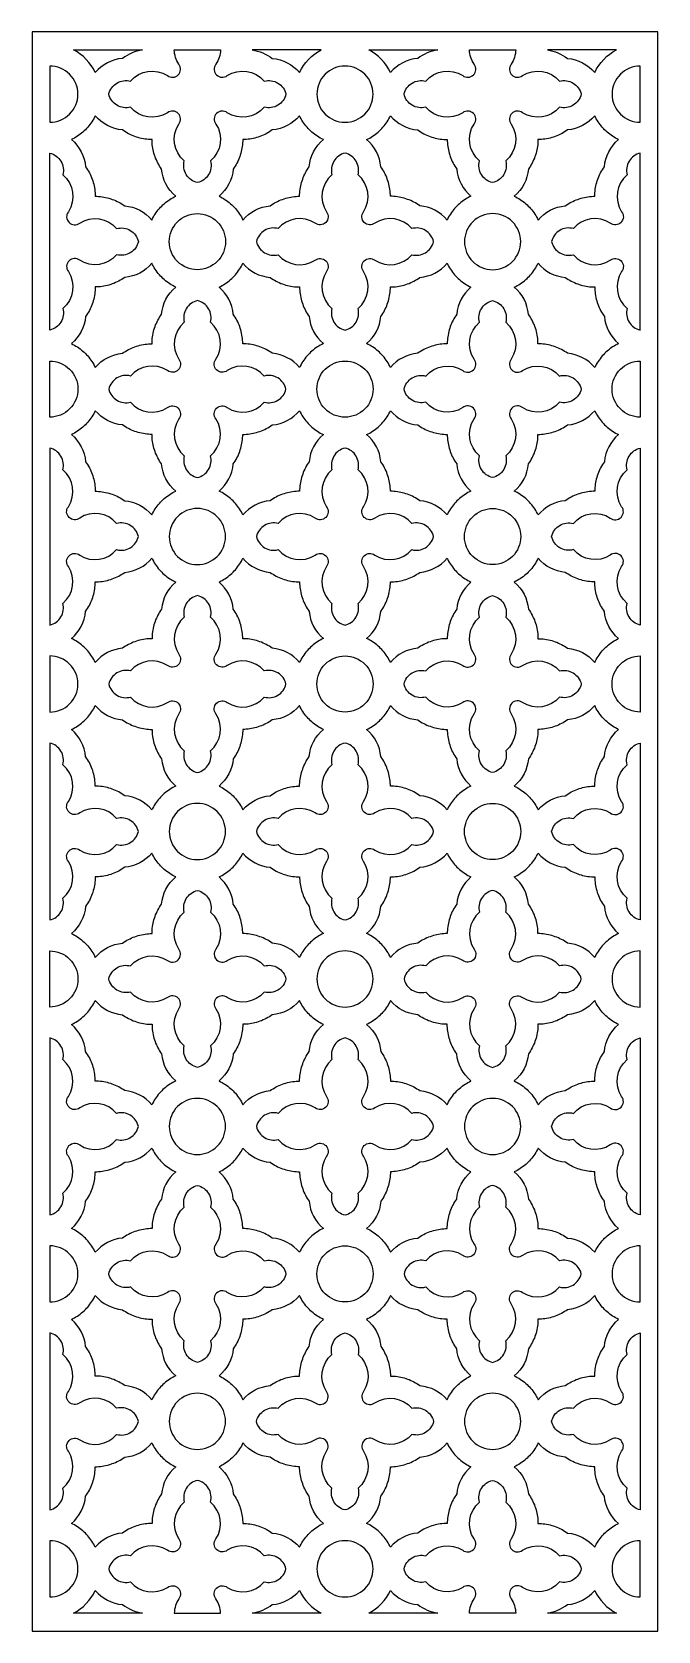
# Model space of a CAD drawing. Extents: x 0 to 880, y 0 to 2250.
import ezdxf

# ---------------------------------------------------------------- set-up
doc = ezdxf.new("R2010")
doc.units = 0
doc.layers.add('Layer_05', color=1, linetype='CONTINUOUS')

msp = doc.modelspace()

# ---------------------------------------------------------------- linework, layer by layer
at = {"layer": 'Layer_05'}
msp.add_lwpolyline([(0, 0), (880, 0), (880, 2250), (0, 2250), (0, 0)], close=True, dxfattribs=at)
for points in [[(89, 2192.9, 0.160722), (58.4, 2225), (155.3, 2225, 0.108467), (127.2, 2212.9, 0.199695), (89, 2192.9)], [(232.5, 2038, -0.42331), (214.1, 2068.5, -0.375572), (206.4, 2120.5, 0.378314), (205.5, 2135.5, 0.378314), (190.5, 2136.4, -0.375572), (138.5, 2144.1, -0.42331), (108, 2162.5, -0.42331), (138.5, 2180.9, -0.375572), (190.5, 2188.6, 0.378314), (205.5, 2189.5, 0.378314), (206.4, 2204.5, -0.136852), (200, 2225), (265, 2225, -0.136852), (258.6, 2204.5, 0.378314), (259.5, 2189.5, 0.378314), (274.5, 2188.6, -0.375572), (326.5, 2180.9, -0.42331), (357, 2162.5, -0.42331), (326.5, 2144.1, -0.375572), (274.5, 2136.4, 0.378314), (259.5, 2135.5, 0.378314), (258.6, 2120.5, -0.375572), (250.9, 2068.5, -0.42331), (232.5, 2038)], [(309.7, 2225, -0.108467), (337.8, 2212.9, -0.199695), (376, 2192.9, -0.160722), (406.6, 2225), (309.7, 2225)], [(504, 2192.9, 0.160722), (473.4, 2225), (570.3, 2225, 0.108467), (542.2, 2212.9, 0.199695), (504, 2192.9)], [(647.5, 2038, -0.42331), (629.1, 2068.5, -0.375572), (621.4, 2120.5, 0.378314), (620.5, 2135.5, 0.378314), (605.5, 2136.4, -0.375572), (553.5, 2144.1, -0.42331), (523, 2162.5, -0.42331), (553.5, 2180.9, -0.375572), (605.5, 2188.6, 0.378314), (620.5, 2189.5, 0.378314), (621.4, 2204.5, -0.136852), (615, 2225), (680, 2225, -0.136852), (673.6, 2204.5, 0.378314), (674.5, 2189.5, 0.378314), (689.5, 2188.6, -0.375572), (741.5, 2180.9, -0.42331), (772, 2162.5, -0.42331), (741.5, 2144.1, -0.375572), (689.5, 2136.4, 0.378314), (674.5, 2135.5, 0.378314), (673.6, 2120.5, -0.375572), (665.9, 2068.5, -0.42331), (647.5, 2038)], [(791, 2192.9, -0.160722), (821.6, 2225), (724.7, 2225, -0.108467), (752.8, 2212.9, -0.199695), (791, 2192.9)], [(25, 2123, 0.414214), (64.5, 2162.5, 0.414214), (25, 2202), (25, 2123)], [(440, 2123, 0.414214), (479.5, 2162.5, 0.414214), (440, 2202, 0.414214), (400.5, 2162.5, 0.414214), (440, 2123)], [(855, 2123), (855, 2202, 0.414214), (815.5, 2162.5, 0.414214), (855, 2123)], [(88.8, 2018.8), (91.3, 2018.8), (93.7, 2018.6), (96.2, 2018.4), (98.6, 2018.1), (101, 2017.7), (103.5, 2017.2), (105.9, 2016.7), (108.2, 2016.1), (110.6, 2015.3), (112.9, 2014.5), (115.2, 2013.7), (117.5, 2012.7), (119.7, 2011.7), (121.9, 2010.6), (124.1, 2009.4), (126.2, 2008.1), (128.3, 2006.8), (130.3, 2005.4, -0.199695), (168.5, 1985.4), (169.6, 1987.5), (170.7, 1989.7), (171.9, 1991.8), (173.2, 1993.8), (174.6, 1995.8), (176, 1997.8), (177.5, 1999.7), (179.1, 2001.6), (180.7, 2003.4), (182.4, 2005.1), (184.1, 2006.8), (185.9, 2008.4), (187.8, 2010), (189.7, 2011.5), (191.7, 2012.9), (193.7, 2014.3), (195.7, 2015.6), (197.8, 2016.8), (200, 2017.9), (202.1, 2019, -0.199695), (182.1, 2057.2), (180.7, 2059.2), (179.4, 2061.3), (178.1, 2063.4), (176.9, 2065.6), (175.8, 2067.8), (174.8, 2070), (173.8, 2072.3), (173, 2074.6), (172.2, 2076.9), (171.4, 2079.3), (170.8, 2081.6), (170.3, 2084), (169.8, 2086.5), (169.4, 2088.9), (169.1, 2091.3), (168.9, 2093.8), (168.7, 2096.2), (168.7, 2098.7), (166.2, 2098.7), (163.8, 2098.9), (161.3, 2099.1), (158.9, 2099.4), (156.5, 2099.8), (154, 2100.3), (151.6, 2100.8), (149.3, 2101.4), (146.9, 2102.2), (144.6, 2103), (142.3, 2103.8), (140, 2104.8), (137.8, 2105.8), (135.6, 2106.9), (133.4, 2108.1), (131.3, 2109.4), (129.2, 2110.7), (127.2, 2112.1, -0.199695), (89, 2132.1), (87.9, 2130), (86.8, 2127.8), (85.6, 2125.7), (84.3, 2123.7), (82.9, 2121.7), (81.5, 2119.7), (80, 2117.8), (78.4, 2115.9), (76.8, 2114.1), (75.1, 2112.4), (73.4, 2110.7), (71.6, 2109.1), (69.7, 2107.5), (67.8, 2106), (65.8, 2104.6), (63.8, 2103.2), (61.8, 2101.9), (59.7, 2100.7), (57.5, 2099.6), (55.4, 2098.5, -0.199695), (75.4, 2060.3), (76.8, 2058.3), (78.1, 2056.2), (79.4, 2054.1), (80.6, 2051.9), (81.7, 2049.7), (82.7, 2047.5), (83.7, 2045.2), (84.5, 2042.9), (85.3, 2040.6), (86.1, 2038.2), (86.7, 2035.9), (87.2, 2033.5), (87.7, 2031), (88.1, 2028.6), (88.4, 2026.2), (88.6, 2023.7), (88.8, 2021.3), (88.8, 2018.8)], [(296.5, 1985.4, -0.199695), (334.7, 2005.4), (336.7, 2006.8), (338.8, 2008.1), (340.9, 2009.4), (343.1, 2010.6), (345.3, 2011.7), (347.5, 2012.7), (349.8, 2013.7), (352.1, 2014.5), (354.4, 2015.3), (356.8, 2016.1), (359.1, 2016.7), (361.5, 2017.2), (364, 2017.7), (366.4, 2018.1), (368.8, 2018.4), (371.3, 2018.6), (373.7, 2018.8), (376.2, 2018.8), (376.2, 2021.3), (376.4, 2023.7), (376.6, 2026.2), (376.9, 2028.6), (377.3, 2031), (377.8, 2033.5), (378.3, 2035.9), (378.9, 2038.2), (379.7, 2040.6), (380.5, 2042.9), (381.3, 2045.2), (382.3, 2047.5), (383.3, 2049.7), (384.4, 2051.9), (385.6, 2054.1), (386.9, 2056.2), (388.2, 2058.3), (389.6, 2060.3, -0.199695), (409.6, 2098.5), (407.5, 2099.6), (405.3, 2100.7), (403.2, 2101.9), (401.2, 2103.2), (399.2, 2104.6), (397.2, 2106), (395.3, 2107.5), (393.4, 2109.1), (391.6, 2110.7), (389.9, 2112.4), (388.2, 2114.1), (386.6, 2115.9), (385, 2117.8), (383.5, 2119.7), (382.1, 2121.7), (380.7, 2123.7), (379.4, 2125.7), (378.2, 2127.8), (377.1, 2130), (376, 2132.1, -0.199695), (337.8, 2112.1), (335.8, 2110.7), (333.7, 2109.4), (331.6, 2108.1), (329.4, 2106.9), (327.2, 2105.8), (325, 2104.8), (322.7, 2103.8), (320.4, 2103), (318.1, 2102.2), (315.7, 2101.4), (313.4, 2100.8), (311, 2100.3), (308.5, 2099.8), (306.1, 2099.4), (303.7, 2099.1), (301.2, 2098.9), (298.8, 2098.7), (296.3, 2098.7), (296.3, 2096.2), (296.1, 2093.8), (295.9, 2091.3), (295.6, 2088.9), (295.2, 2086.5), (294.7, 2084), (294.2, 2081.6), (293.6, 2079.3), (292.8, 2076.9), (292, 2074.6), (291.2, 2072.3), (290.2, 2070), (289.2, 2067.8), (288.1, 2065.6), (286.9, 2063.4), (285.6, 2061.3), (284.3, 2059.2), (282.9, 2057.2, -0.199695), (262.9, 2019), (265, 2017.9), (267.2, 2016.8), (269.3, 2015.6), (271.3, 2014.3), (273.3, 2012.9), (275.3, 2011.5), (277.2, 2010), (279.1, 2008.4), (280.9, 2006.8), (282.6, 2005.1), (284.3, 2003.4), (285.9, 2001.6), (287.5, 1999.7), (289, 1997.8), (290.4, 1995.8), (291.8, 1993.8), (293.1, 1991.8), (294.3, 1989.7), (295.4, 1987.5), (296.5, 1985.4)], [(503.8, 2018.8), (503.8, 2021.3), (503.6, 2023.7), (503.4, 2026.2), (503.1, 2028.6), (502.7, 2031), (502.2, 2033.5), (501.7, 2035.9), (501.1, 2038.2), (500.3, 2040.6), (499.5, 2042.9), (498.7, 2045.2), (497.7, 2047.5), (496.7, 2049.7), (495.6, 2051.9), (494.4, 2054.1), (493.1, 2056.2), (491.8, 2058.3), (490.4, 2060.3, 0.199695), (470.4, 2098.5), (472.5, 2099.6), (474.7, 2100.7), (476.8, 2101.9), (478.8, 2103.2), (480.8, 2104.6), (482.8, 2106), (484.7, 2107.5), (486.6, 2109.1), (488.4, 2110.7), (490.1, 2112.4), (491.8, 2114.1), (493.4, 2115.9), (495, 2117.8), (496.5, 2119.7), (497.9, 2121.7), (499.3, 2123.7), (500.6, 2125.7), (501.8, 2127.8), (502.9, 2130), (504, 2132.1, 0.199695), (542.2, 2112.1), (544.2, 2110.7), (546.3, 2109.4), (548.4, 2108.1), (550.6, 2106.9), (552.8, 2105.8), (555, 2104.8), (557.3, 2103.8), (559.6, 2103), (561.9, 2102.2), (564.3, 2101.4), (566.6, 2100.8), (569, 2100.3), (571.5, 2099.8), (573.9, 2099.4), (576.3, 2099.1), (578.8, 2098.9), (581.2, 2098.7), (583.7, 2098.7), (583.7, 2096.2), (583.9, 2093.8), (584.1, 2091.3), (584.4, 2088.9), (584.8, 2086.5), (585.3, 2084), (585.8, 2081.6), (586.4, 2079.3), (587.2, 2076.9), (588, 2074.6), (588.8, 2072.3), (589.8, 2070), (590.8, 2067.8), (591.9, 2065.6), (593.1, 2063.4), (594.4, 2061.3), (595.7, 2059.2), (597.1, 2057.2, 0.199695), (617.1, 2019), (615, 2017.9), (612.8, 2016.8), (610.7, 2015.6), (608.7, 2014.3), (606.7, 2012.9), (604.7, 2011.5), (602.8, 2010), (600.9, 2008.4), (599.1, 2006.8), (597.4, 2005.1), (595.7, 2003.4), (594.1, 2001.6), (592.5, 1999.7), (591, 1997.8), (589.6, 1995.8), (588.2, 1993.8), (586.9, 1991.8), (585.7, 1989.7), (584.6, 1987.5), (583.5, 1985.4, 0.199695), (545.3, 2005.4), (543.3, 2006.8), (541.2, 2008.1), (539.1, 2009.4), (536.9, 2010.6), (534.7, 2011.7), (532.5, 2012.7), (530.2, 2013.7), (527.9, 2014.5), (525.6, 2015.3), (523.2, 2016.1), (520.9, 2016.7), (518.5, 2017.2), (516, 2017.7), (513.6, 2018.1), (511.2, 2018.4), (508.7, 2018.6), (506.3, 2018.8), (503.8, 2018.8)], [(711.5, 1985.4, -0.199695), (749.7, 2005.4), (751.7, 2006.8), (753.8, 2008.1), (755.9, 2009.4), (758.1, 2010.6), (760.3, 2011.7), (762.5, 2012.7), (764.8, 2013.7), (767.1, 2014.5), (769.4, 2015.3), (771.8, 2016.1), (774.1, 2016.7), (776.5, 2017.2), (779, 2017.7), (781.4, 2018.1), (783.8, 2018.4), (786.3, 2018.6), (788.7, 2018.8), (791.2, 2018.8), (791.2, 2021.3), (791.4, 2023.7), (791.6, 2026.2), (791.9, 2028.6), (792.3, 2031), (792.8, 2033.5), (793.3, 2035.9), (793.9, 2038.2), (794.7, 2040.6), (795.5, 2042.9), (796.3, 2045.2), (797.3, 2047.5), (798.3, 2049.7), (799.4, 2051.9), (800.6, 2054.1), (801.9, 2056.2), (803.2, 2058.3), (804.6, 2060.3, -0.199695), (824.6, 2098.5), (822.5, 2099.6), (820.3, 2100.7), (818.2, 2101.9), (816.2, 2103.2), (814.2, 2104.6), (812.2, 2106), (810.3, 2107.5), (808.4, 2109.1), (806.6, 2110.7), (804.9, 2112.4), (803.2, 2114.1), (801.6, 2115.9), (800, 2117.8), (798.5, 2119.7), (797.1, 2121.7), (795.7, 2123.7), (794.4, 2125.7), (793.2, 2127.8), (792.1, 2130), (791, 2132.1, -0.199695), (752.8, 2112.1), (750.8, 2110.7), (748.7, 2109.4), (746.6, 2108.1), (744.4, 2106.9), (742.2, 2105.8), (740, 2104.8), (737.7, 2103.8), (735.4, 2103), (733.1, 2102.2), (730.7, 2101.4), (728.4, 2100.8), (726, 2100.3), (723.5, 2099.8), (721.1, 2099.4), (718.7, 2099.1), (716.2, 2098.9), (713.8, 2098.7), (711.3, 2098.7), (711.3, 2096.2), (711.1, 2093.8), (710.9, 2091.3), (710.6, 2088.9), (710.2, 2086.5), (709.7, 2084), (709.2, 2081.6), (708.6, 2079.3), (707.8, 2076.9), (707, 2074.6), (706.2, 2072.3), (705.2, 2070), (704.2, 2067.8), (703.1, 2065.6), (701.9, 2063.4), (700.6, 2061.3), (699.3, 2059.2), (697.9, 2057.2, -0.199695), (677.9, 2019), (680, 2017.9), (682.2, 2016.8), (684.3, 2015.6), (686.3, 2014.3), (688.3, 2012.9), (690.3, 2011.5), (692.2, 2010), (694.1, 2008.4), (695.9, 2006.8), (697.6, 2005.1), (699.3, 2003.4), (700.9, 2001.6), (702.5, 1999.7), (704, 1997.8), (705.4, 1995.8), (706.8, 1993.8), (708.1, 1991.8), (709.3, 1989.7), (710.4, 1987.5), (711.5, 1985.4)], [(25, 1830.5), (25, 2079.5, -0.42331), (43.4, 2049, -0.375572), (51.1, 1997, 0.378314), (52, 1982, 0.378314), (67, 1981.1, -0.375572), (119, 1973.4, -0.42331), (149.5, 1955, -0.42331), (119, 1936.6, -0.375572), (67, 1928.9, 0.378314), (52, 1928, 0.378314), (51.1, 1913, -0.375572), (43.4, 1861, -0.42331), (25, 1830.5)], [(440, 1830.5, 0.42331), (458.4, 1861, 0.375572), (466.1, 1913, -0.378314), (467, 1928, -0.378314), (482, 1928.9, 0.375572), (534, 1936.6, 0.42331), (564.5, 1955, 0.42331), (534, 1973.4, 0.375572), (482, 1981.1, -0.378314), (467, 1982, -0.378314), (466.1, 1997, 0.375572), (458.4, 2049, 0.42331), (440, 2079.5, 0.42331), (421.6, 2049, 0.375572), (413.9, 1997, -0.378314), (413, 1982, -0.378314), (398, 1981.1, 0.375572), (346, 1973.4, 0.42331), (315.5, 1955, 0.42331), (346, 1936.6, 0.375572), (398, 1928.9, -0.378314), (413, 1928, -0.378314), (413.9, 1913, 0.375572), (421.6, 1861, 0.42331), (440, 1830.5)], [(855, 1830.5), (855, 2079.5, 0.42331), (836.6, 2049, 0.375572), (828.9, 1997, -0.378314), (828, 1982, -0.378314), (813, 1981.1, 0.375572), (761, 1973.4, 0.42331), (730.5, 1955, 0.42331), (761, 1936.6, 0.375572), (813, 1928.9, -0.378314), (828, 1928, -0.378314), (828.9, 1913, 0.375572), (836.6, 1861, 0.42331), (855, 1830.5)], [(193, 1955, -0.414214), (232.5, 1994.5, -0.414214), (272, 1955, -0.414214), (232.5, 1915.5, -0.414214), (193, 1955)], [(608, 1955, 0.414214), (647.5, 1915.5, 0.414214), (687, 1955, 0.414214), (647.5, 1994.5, 0.414214), (608, 1955)], [(89, 1777.9, -0.199695), (127.2, 1797.9), (129.2, 1799.3), (131.3, 1800.6), (133.4, 1801.9), (135.6, 1803.1), (137.8, 1804.2), (140, 1805.2), (142.3, 1806.2), (144.6, 1807), (146.9, 1807.8), (149.3, 1808.6), (151.6, 1809.2), (154, 1809.7), (156.5, 1810.2), (158.9, 1810.6), (161.3, 1810.9), (163.8, 1811.1), (166.2, 1811.3), (168.7, 1811.3), (168.7, 1813.8), (168.9, 1816.2), (169.1, 1818.7), (169.4, 1821.1), (169.8, 1823.5), (170.3, 1826), (170.8, 1828.4), (171.4, 1830.7), (172.2, 1833.1), (173, 1835.4), (173.8, 1837.7), (174.8, 1840), (175.8, 1842.2), (176.9, 1844.4), (178.1, 1846.6), (179.4, 1848.7), (180.7, 1850.8), (182.1, 1852.8, -0.199695), (202.1, 1891), (200, 1892.1), (197.8, 1893.2), (195.7, 1894.4), (193.7, 1895.7), (191.7, 1897.1), (189.7, 1898.5), (187.8, 1900), (185.9, 1901.6), (184.1, 1903.2), (182.4, 1904.9), (180.7, 1906.6), (179.1, 1908.4), (177.5, 1910.3), (176, 1912.2), (174.6, 1914.2), (173.2, 1916.2), (171.9, 1918.2), (170.7, 1920.3), (169.6, 1922.5), (168.5, 1924.6, -0.199695), (130.3, 1904.6), (128.3, 1903.2), (126.2, 1901.9), (124.1, 1900.6), (121.9, 1899.4), (119.7, 1898.3), (117.5, 1897.3), (115.2, 1896.3), (112.9, 1895.5), (110.6, 1894.7), (108.2, 1893.9), (105.9, 1893.3), (103.5, 1892.8), (101, 1892.3), (98.6, 1891.9), (96.2, 1891.6), (93.7, 1891.4), (91.3, 1891.2), (88.8, 1891.2), (88.8, 1888.7), (88.6, 1886.3), (88.4, 1883.8), (88.1, 1881.4), (87.7, 1879), (87.2, 1876.5), (86.7, 1874.1), (86.1, 1871.8), (85.3, 1869.4), (84.5, 1867.1), (83.7, 1864.8), (82.7, 1862.5), (81.7, 1860.3), (80.6, 1858.1), (79.4, 1855.9), (78.1, 1853.8), (76.8, 1851.7), (75.4, 1849.7, -0.199695), (55.4, 1811.5), (57.5, 1810.4), (59.7, 1809.3), (61.8, 1808.1), (63.8, 1806.8), (65.8, 1805.4), (67.8, 1804), (69.7, 1802.5), (71.6, 1800.9), (73.4, 1799.3), (75.1, 1797.6), (76.8, 1795.9), (78.4, 1794.1), (80, 1792.2), (81.5, 1790.3), (82.9, 1788.3), (84.3, 1786.3), (85.6, 1784.3), (86.8, 1782.2), (87.9, 1780), (89, 1777.9)], [(296.3, 1811.3), (296.3, 1813.8), (296.1, 1816.2), (295.9, 1818.7), (295.6, 1821.1), (295.2, 1823.5), (294.7, 1826), (294.2, 1828.4), (293.6, 1830.7), (292.8, 1833.1), (292, 1835.4), (291.2, 1837.7), (290.2, 1840), (289.2, 1842.2), (288.1, 1844.4), (286.9, 1846.6), (285.6, 1848.7), (284.3, 1850.8), (282.9, 1852.8, 0.199695), (262.9, 1891), (265, 1892.1), (267.2, 1893.2), (269.3, 1894.4), (271.3, 1895.7), (273.3, 1897.1), (275.3, 1898.5), (277.2, 1900), (279.1, 1901.6), (280.9, 1903.2), (282.6, 1904.9), (284.3, 1906.6), (285.9, 1908.4), (287.5, 1910.3), (289, 1912.2), (290.4, 1914.2), (291.8, 1916.2), (293.1, 1918.2), (294.3, 1920.3), (295.4, 1922.5), (296.5, 1924.6, 0.199695), (334.7, 1904.6), (336.7, 1903.2), (338.8, 1901.9), (340.9, 1900.6), (343.1, 1899.4), (345.3, 1898.3), (347.5, 1897.3), (349.8, 1896.3), (352.1, 1895.5), (354.4, 1894.7), (356.8, 1893.9), (359.1, 1893.3), (361.5, 1892.8), (364, 1892.3), (366.4, 1891.9), (368.8, 1891.6), (371.3, 1891.4), (373.7, 1891.2), (376.2, 1891.2), (376.2, 1888.7), (376.4, 1886.3), (376.6, 1883.8), (376.9, 1881.4), (377.3, 1879), (377.8, 1876.5), (378.3, 1874.1), (378.9, 1871.8), (379.7, 1869.4), (380.5, 1867.1), (381.3, 1864.8), (382.3, 1862.5), (383.3, 1860.3), (384.4, 1858.1), (385.6, 1855.9), (386.9, 1853.8), (388.2, 1851.7), (389.6, 1849.7, 0.199695), (409.6, 1811.5), (407.5, 1810.4), (405.3, 1809.3), (403.2, 1808.1), (401.2, 1806.8), (399.2, 1805.4), (397.2, 1804), (395.3, 1802.5), (393.4, 1800.9), (391.6, 1799.3), (389.9, 1797.6), (388.2, 1795.9), (386.6, 1794.1), (385, 1792.2), (383.5, 1790.3), (382.1, 1788.3), (380.7, 1786.3), (379.4, 1784.3), (378.2, 1782.2), (377.1, 1780), (376, 1777.9, 0.199695), (337.8, 1797.9), (335.8, 1799.3), (333.7, 1800.6), (331.6, 1801.9), (329.4, 1803.1), (327.2, 1804.2), (325, 1805.2), (322.7, 1806.2), (320.4, 1807), (318.1, 1807.8), (315.7, 1808.6), (313.4, 1809.2), (311, 1809.7), (308.5, 1810.2), (306.1, 1810.6), (303.7, 1810.9), (301.2, 1811.1), (298.8, 1811.3), (296.3, 1811.3)], [(504, 1777.9), (502.9, 1780), (501.8, 1782.2), (500.6, 1784.3), (499.3, 1786.3), (497.9, 1788.3), (496.5, 1790.3), (495, 1792.2), (493.4, 1794.1), (491.8, 1795.9), (490.1, 1797.6), (488.4, 1799.3), (486.6, 1800.9), (484.7, 1802.5), (482.8, 1804), (480.8, 1805.4), (478.8, 1806.8), (476.8, 1808.1), (474.7, 1809.3), (472.5, 1810.4), (470.4, 1811.5, 0.199695), (490.4, 1849.7), (491.8, 1851.7), (493.1, 1853.8), (494.4, 1855.9), (495.6, 1858.1), (496.7, 1860.3), (497.7, 1862.5), (498.7, 1864.8), (499.5, 1867.1), (500.3, 1869.4), (501.1, 1871.8), (501.7, 1874.1), (502.2, 1876.5), (502.7, 1879), (503.1, 1881.4), (503.4, 1883.8), (503.6, 1886.3), (503.8, 1888.7), (503.8, 1891.2), (506.3, 1891.2), (508.7, 1891.4), (511.2, 1891.6), (513.6, 1891.9), (516, 1892.3), (518.5, 1892.8), (520.9, 1893.3), (523.2, 1893.9), (525.6, 1894.7), (527.9, 1895.5), (530.2, 1896.3), (532.5, 1897.3), (534.7, 1898.3), (536.9, 1899.4), (539.1, 1900.6), (541.2, 1901.9), (543.3, 1903.2), (545.3, 1904.6, 0.199695), (583.5, 1924.6), (584.6, 1922.5), (585.7, 1920.3), (586.9, 1918.2), (588.2, 1916.2), (589.6, 1914.2), (591, 1912.2), (592.5, 1910.3), (594.1, 1908.4), (595.7, 1906.6), (597.4, 1904.9), (599.1, 1903.2), (600.9, 1901.6), (602.8, 1900), (604.7, 1898.5), (606.7, 1897.1), (608.7, 1895.7), (610.7, 1894.4), (612.8, 1893.2), (615, 1892.1), (617.1, 1891, 0.199695), (597.1, 1852.8), (595.7, 1850.8), (594.4, 1848.7), (593.1, 1846.6), (591.9, 1844.4), (590.8, 1842.2), (589.8, 1840), (588.8, 1837.7), (588, 1835.4), (587.2, 1833.1), (586.4, 1830.7), (585.8, 1828.4), (585.3, 1826), (584.8, 1823.5), (584.4, 1821.1), (584.1, 1818.7), (583.9, 1816.2), (583.7, 1813.8), (583.7, 1811.3), (581.2, 1811.3), (578.8, 1811.1), (576.3, 1810.9), (573.9, 1810.6), (571.5, 1810.2), (569, 1809.7), (566.6, 1809.2), (564.3, 1808.6), (561.9, 1807.8), (559.6, 1807), (557.3, 1806.2), (555, 1805.2), (552.8, 1804.2), (550.6, 1803.1), (548.4, 1801.9), (546.3, 1800.6), (544.2, 1799.3), (542.2, 1797.9, 0.199695), (504, 1777.9)], [(791, 1777.9, 0.199695), (752.8, 1797.9), (750.8, 1799.3), (748.7, 1800.6), (746.6, 1801.9), (744.4, 1803.1), (742.2, 1804.2), (740, 1805.2), (737.7, 1806.2), (735.4, 1807), (733.1, 1807.8), (730.7, 1808.6), (728.4, 1809.2), (726, 1809.7), (723.5, 1810.2), (721.1, 1810.6), (718.7, 1810.9), (716.2, 1811.1), (713.8, 1811.3), (711.3, 1811.3), (711.3, 1813.8), (711.1, 1816.2), (710.9, 1818.7), (710.6, 1821.1), (710.2, 1823.5), (709.7, 1826), (709.2, 1828.4), (708.6, 1830.7), (707.8, 1833.1), (707, 1835.4), (706.2, 1837.7), (705.2, 1840), (704.2, 1842.2), (703.1, 1844.4), (701.9, 1846.6), (700.6, 1848.7), (699.3, 1850.8), (697.9, 1852.8, 0.199695), (677.9, 1891), (680, 1892.1), (682.2, 1893.2), (684.3, 1894.4), (686.3, 1895.7), (688.3, 1897.1), (690.3, 1898.5), (692.2, 1900), (694.1, 1901.6), (695.9, 1903.2), (697.6, 1904.9), (699.3, 1906.6), (700.9, 1908.4), (702.5, 1910.3), (704, 1912.2), (705.4, 1914.2), (706.8, 1916.2), (708.1, 1918.2), (709.3, 1920.3), (710.4, 1922.5), (711.5, 1924.6, 0.199695), (749.7, 1904.6), (751.7, 1903.2), (753.8, 1901.9), (755.9, 1900.6), (758.1, 1899.4), (760.3, 1898.3), (762.5, 1897.3), (764.8, 1896.3), (767.1, 1895.5), (769.4, 1894.7), (771.8, 1893.9), (774.1, 1893.3), (776.5, 1892.8), (779, 1892.3), (781.4, 1891.9), (783.8, 1891.6), (786.3, 1891.4), (788.7, 1891.2), (791.2, 1891.2), (791.2, 1888.7), (791.4, 1886.3), (791.6, 1883.8), (791.9, 1881.4), (792.3, 1879), (792.8, 1876.5), (793.3, 1874.1), (793.9, 1871.8), (794.7, 1869.4), (795.5, 1867.1), (796.3, 1864.8), (797.3, 1862.5), (798.3, 1860.3), (799.4, 1858.1), (800.6, 1855.9), (801.9, 1853.8), (803.2, 1851.7), (804.6, 1849.7, 0.199695), (824.6, 1811.5), (822.5, 1810.4), (820.3, 1809.3), (818.2, 1808.1), (816.2, 1806.8), (814.2, 1805.4), (812.2, 1804), (810.3, 1802.5), (808.4, 1800.9), (806.6, 1799.3), (804.9, 1797.6), (803.2, 1795.9), (801.6, 1794.1), (800, 1792.2), (798.5, 1790.3), (797.1, 1788.3), (795.7, 1786.3), (794.4, 1784.3), (793.2, 1782.2), (792.1, 1780), (791, 1777.9)], [(232.5, 1623, 0.42331), (250.9, 1653.5, 0.375572), (258.6, 1705.5, -0.378314), (259.5, 1720.5, -0.378314), (274.5, 1721.4, 0.375572), (326.5, 1729.1, 0.42331), (357, 1747.5, 0.42331), (326.5, 1765.9, 0.375572), (274.5, 1773.6, -0.378314), (259.5, 1774.5, -0.378314), (258.6, 1789.5, 0.375572), (250.9, 1841.5, 0.42331), (232.5, 1872, 0.42331), (214.1, 1841.5, 0.375572), (206.4, 1789.5, -0.378314), (205.5, 1774.5, -0.378314), (190.5, 1773.6, 0.375572), (138.5, 1765.9, 0.42331), (108, 1747.5, 0.42331), (138.5, 1729.1, 0.375572), (190.5, 1721.4, -0.378314), (205.5, 1720.5, -0.378314), (206.4, 1705.5, 0.375572), (214.1, 1653.5, 0.42331), (232.5, 1623)], [(647.5, 1623, -0.42331), (629.1, 1653.5, -0.375572), (621.4, 1705.5, 0.378314), (620.5, 1720.5, 0.378314), (605.5, 1721.4, -0.375572), (553.5, 1729.1, -0.42331), (523, 1747.5, -0.42331), (553.5, 1765.9, -0.375572), (605.5, 1773.6, 0.378314), (620.5, 1774.5, 0.378314), (621.4, 1789.5, -0.375572), (629.1, 1841.5, -0.42331), (647.5, 1872, -0.42331), (665.9, 1841.5, -0.375572), (673.6, 1789.5, 0.378314), (674.5, 1774.5, 0.378314), (689.5, 1773.6, -0.375572), (741.5, 1765.9, -0.42331), (772, 1747.5, -0.42331), (741.5, 1729.1, -0.375572), (689.5, 1721.4, 0.378314), (674.5, 1720.5, 0.378314), (673.6, 1705.5, -0.375572), (665.9, 1653.5, -0.42331), (647.5, 1623)], [(25, 1708), (25, 1787, -0.414214), (64.5, 1747.5, -0.414214), (25, 1708)], [(440, 1708, -0.414214), (400.5, 1747.5, -0.414214), (440, 1787, -0.414214), (479.5, 1747.5, -0.414214), (440, 1708)], [(855, 1708, -0.414214), (815.5, 1747.5, -0.414214), (855, 1787), (855, 1708)], [(88.8, 1603.8), (91.3, 1603.8), (93.7, 1603.6), (96.2, 1603.4), (98.6, 1603.1), (101, 1602.7), (103.5, 1602.2), (105.9, 1601.7), (108.2, 1601.1), (110.6, 1600.3), (112.9, 1599.5), (115.2, 1598.7), (117.5, 1597.7), (119.7, 1596.7), (121.9, 1595.6), (124.1, 1594.4), (126.2, 1593.1), (128.3, 1591.8), (130.3, 1590.4, -0.199695), (168.5, 1570.4), (169.6, 1572.5), (170.7, 1574.7), (171.9, 1576.8), (173.2, 1578.8), (174.6, 1580.8), (176, 1582.8), (177.5, 1584.7), (179.1, 1586.6), (180.7, 1588.4), (182.4, 1590.1), (184.1, 1591.8), (185.9, 1593.4), (187.8, 1595), (189.7, 1596.5), (191.7, 1597.9), (193.7, 1599.3), (195.7, 1600.6), (197.8, 1601.8), (200, 1602.9), (202.1, 1604, -0.199695), (182.1, 1642.2), (180.7, 1644.2), (179.4, 1646.3), (178.1, 1648.4), (176.9, 1650.6), (175.8, 1652.8), (174.8, 1655), (173.8, 1657.3), (173, 1659.6), (172.2, 1661.9), (171.4, 1664.3), (170.8, 1666.6), (170.3, 1669), (169.8, 1671.5), (169.4, 1673.9), (169.1, 1676.3), (168.9, 1678.8), (168.7, 1681.2), (168.7, 1683.7), (166.2, 1683.7), (163.8, 1683.9), (161.3, 1684.1), (158.9, 1684.4), (156.5, 1684.8), (154, 1685.3), (151.6, 1685.8), (149.3, 1686.4), (146.9, 1687.2), (144.6, 1688), (142.3, 1688.8), (140, 1689.8), (137.8, 1690.8), (135.6, 1691.9), (133.4, 1693.1), (131.3, 1694.4), (129.2, 1695.7), (127.2, 1697.1, -0.199695), (89, 1717.1), (87.9, 1715), (86.8, 1712.8), (85.6, 1710.7), (84.3, 1708.7), (82.9, 1706.7), (81.5, 1704.7), (80, 1702.8), (78.4, 1700.9), (76.8, 1699.1), (75.1, 1697.4), (73.4, 1695.7), (71.6, 1694.1), (69.7, 1692.5), (67.8, 1691), (65.8, 1689.6), (63.8, 1688.2), (61.8, 1686.9), (59.7, 1685.7), (57.5, 1684.6), (55.4, 1683.5, -0.199695), (75.4, 1645.3), (76.8, 1643.3), (78.1, 1641.2), (79.4, 1639.1), (80.6, 1636.9), (81.7, 1634.7), (82.7, 1632.5), (83.7, 1630.2), (84.5, 1627.9), (85.3, 1625.6), (86.1, 1623.2), (86.7, 1620.9), (87.2, 1618.5), (87.7, 1616), (88.1, 1613.6), (88.4, 1611.2), (88.6, 1608.7), (88.8, 1606.3), (88.8, 1603.8)], [(296.5, 1570.4), (295.4, 1572.5), (294.3, 1574.7), (293.1, 1576.8), (291.8, 1578.8), (290.4, 1580.8), (289, 1582.8), (287.5, 1584.7), (285.9, 1586.6), (284.3, 1588.4), (282.6, 1590.1), (280.9, 1591.8), (279.1, 1593.4), (277.2, 1595), (275.3, 1596.5), (273.3, 1597.9), (271.3, 1599.3), (269.3, 1600.6), (267.2, 1601.8), (265, 1602.9), (262.9, 1604, 0.199695), (282.9, 1642.2), (284.3, 1644.2), (285.6, 1646.3), (286.9, 1648.4), (288.1, 1650.6), (289.2, 1652.8), (290.2, 1655), (291.2, 1657.3), (292, 1659.6), (292.8, 1661.9), (293.6, 1664.3), (294.2, 1666.6), (294.7, 1669), (295.2, 1671.5), (295.6, 1673.9), (295.9, 1676.3), (296.1, 1678.8), (296.3, 1681.2), (296.3, 1683.7), (298.8, 1683.7), (301.2, 1683.9), (303.7, 1684.1), (306.1, 1684.4), (308.5, 1684.8), (311, 1685.3), (313.4, 1685.8), (315.7, 1686.4), (318.1, 1687.2), (320.4, 1688), (322.7, 1688.8), (325, 1689.8), (327.2, 1690.8), (329.4, 1691.9), (331.6, 1693.1), (333.7, 1694.4), (335.8, 1695.7), (337.8, 1697.1, 0.199695), (376, 1717.1), (377.1, 1715), (378.2, 1712.8), (379.4, 1710.7), (380.7, 1708.7), (382.1, 1706.7), (383.5, 1704.7), (385, 1702.8), (386.6, 1700.9), (388.2, 1699.1), (389.9, 1697.4), (391.6, 1695.7), (393.4, 1694.1), (395.3, 1692.5), (397.2, 1691), (399.2, 1689.6), (401.2, 1688.2), (403.2, 1686.9), (405.3, 1685.7), (407.5, 1684.6), (409.6, 1683.5, 0.199695), (389.6, 1645.3), (388.2, 1643.3), (386.9, 1641.2), (385.6, 1639.1), (384.4, 1636.9), (383.3, 1634.7), (382.3, 1632.5), (381.3, 1630.2), (380.5, 1627.9), (379.7, 1625.6), (378.9, 1623.2), (378.3, 1620.9), (377.8, 1618.5), (377.3, 1616), (376.9, 1613.6), (376.6, 1611.2), (376.4, 1608.7), (376.2, 1606.3), (376.2, 1603.8), (373.7, 1603.8), (371.3, 1603.6), (368.8, 1603.4), (366.4, 1603.1), (364, 1602.7), (361.5, 1602.2), (359.1, 1601.7), (356.8, 1601.1), (354.4, 1600.3), (352.1, 1599.5), (349.8, 1598.7), (347.5, 1597.7), (345.3, 1596.7), (343.1, 1595.6), (340.9, 1594.4), (338.8, 1593.1), (336.7, 1591.8), (334.7, 1590.4, 0.199695), (296.5, 1570.4)], [(583.5, 1570.4, 0.199695), (545.3, 1590.4), (543.3, 1591.8), (541.2, 1593.1), (539.1, 1594.4), (536.9, 1595.6), (534.7, 1596.7), (532.5, 1597.7), (530.2, 1598.7), (527.9, 1599.5), (525.6, 1600.3), (523.2, 1601.1), (520.9, 1601.7), (518.5, 1602.2), (516, 1602.7), (513.6, 1603.1), (511.2, 1603.4), (508.7, 1603.6), (506.3, 1603.8), (503.8, 1603.8), (503.8, 1606.3), (503.6, 1608.7), (503.4, 1611.2), (503.1, 1613.6), (502.7, 1616), (502.2, 1618.5), (501.7, 1620.9), (501.1, 1623.2), (500.3, 1625.6), (499.5, 1627.9), (498.7, 1630.2), (497.7, 1632.5), (496.7, 1634.7), (495.6, 1636.9), (494.4, 1639.1), (493.1, 1641.2), (491.8, 1643.3), (490.4, 1645.3, 0.199695), (470.4, 1683.5), (472.5, 1684.6), (474.7, 1685.7), (476.8, 1686.9), (478.8, 1688.2), (480.8, 1689.6), (482.8, 1691), (484.7, 1692.5), (486.6, 1694.1), (488.4, 1695.7), (490.1, 1697.4), (491.8, 1699.1), (493.4, 1700.9), (495, 1702.8), (496.5, 1704.7), (497.9, 1706.7), (499.3, 1708.7), (500.6, 1710.7), (501.8, 1712.8), (502.9, 1715), (504, 1717.1, 0.199695), (542.2, 1697.1), (544.2, 1695.7), (546.3, 1694.4), (548.4, 1693.1), (550.6, 1691.9), (552.8, 1690.8), (555, 1689.8), (557.3, 1688.8), (559.6, 1688), (561.9, 1687.2), (564.3, 1686.4), (566.6, 1685.8), (569, 1685.3), (571.5, 1684.8), (573.9, 1684.4), (576.3, 1684.1), (578.8, 1683.9), (581.2, 1683.7), (583.7, 1683.7), (583.7, 1681.2), (583.9, 1678.8), (584.1, 1676.3), (584.4, 1673.9), (584.8, 1671.5), (585.3, 1669), (585.8, 1666.6), (586.4, 1664.3), (587.2, 1661.9), (588, 1659.6), (588.8, 1657.3), (589.8, 1655), (590.8, 1652.8), (591.9, 1650.6), (593.1, 1648.4), (594.4, 1646.3), (595.7, 1644.2), (597.1, 1642.2, 0.199695), (617.1, 1604), (615, 1602.9), (612.8, 1601.8), (610.7, 1600.6), (608.7, 1599.3), (606.7, 1597.9), (604.7, 1596.5), (602.8, 1595), (600.9, 1593.4), (599.1, 1591.8), (597.4, 1590.1), (595.7, 1588.4), (594.1, 1586.6), (592.5, 1584.7), (591, 1582.8), (589.6, 1580.8), (588.2, 1578.8), (586.9, 1576.8), (585.7, 1574.7), (584.6, 1572.5), (583.5, 1570.4)], [(711.5, 1570.4), (710.4, 1572.5), (709.3, 1574.7), (708.1, 1576.8), (706.8, 1578.8), (705.4, 1580.8), (704, 1582.8), (702.5, 1584.7), (700.9, 1586.6), (699.3, 1588.4), (697.6, 1590.1), (695.9, 1591.8), (694.1, 1593.4), (692.2, 1595), (690.3, 1596.5), (688.3, 1597.9), (686.3, 1599.3), (684.3, 1600.6), (682.2, 1601.8), (680, 1602.9), (677.9, 1604, 0.199695), (697.9, 1642.2), (699.3, 1644.2), (700.6, 1646.3), (701.9, 1648.4), (703.1, 1650.6), (704.2, 1652.8), (705.2, 1655), (706.2, 1657.3), (707, 1659.6), (707.8, 1661.9), (708.6, 1664.3), (709.2, 1666.6), (709.7, 1669), (710.2, 1671.5), (710.6, 1673.9), (710.9, 1676.3), (711.1, 1678.8), (711.3, 1681.2), (711.3, 1683.7), (713.8, 1683.7), (716.2, 1683.9), (718.7, 1684.1), (721.1, 1684.4), (723.5, 1684.8), (726, 1685.3), (728.4, 1685.8), (730.7, 1686.4), (733.1, 1687.2), (735.4, 1688), (737.7, 1688.8), (740, 1689.8), (742.2, 1690.8), (744.4, 1691.9), (746.6, 1693.1), (748.7, 1694.4), (750.8, 1695.7), (752.8, 1697.1, 0.199695), (791, 1717.1), (792.1, 1715), (793.2, 1712.8), (794.4, 1710.7), (795.7, 1708.7), (797.1, 1706.7), (798.5, 1704.7), (800, 1702.8), (801.6, 1700.9), (803.2, 1699.1), (804.9, 1697.4), (806.6, 1695.7), (808.4, 1694.1), (810.3, 1692.5), (812.2, 1691), (814.2, 1689.6), (816.2, 1688.2), (818.2, 1686.9), (820.3, 1685.7), (822.5, 1684.6), (824.6, 1683.5, 0.199695), (804.6, 1645.3), (803.2, 1643.3), (801.9, 1641.2), (800.6, 1639.1), (799.4, 1636.9), (798.3, 1634.7), (797.3, 1632.5), (796.3, 1630.2), (795.5, 1627.9), (794.7, 1625.6), (793.9, 1623.2), (793.3, 1620.9), (792.8, 1618.5), (792.3, 1616), (791.9, 1613.6), (791.6, 1611.2), (791.4, 1608.7), (791.2, 1606.3), (791.2, 1603.8), (788.7, 1603.8), (786.3, 1603.6), (783.8, 1603.4), (781.4, 1603.1), (779, 1602.7), (776.5, 1602.2), (774.1, 1601.7), (771.8, 1601.1), (769.4, 1600.3), (767.1, 1599.5), (764.8, 1598.7), (762.5, 1597.7), (760.3, 1596.7), (758.1, 1595.6), (755.9, 1594.4), (753.8, 1593.1), (751.7, 1591.8), (749.7, 1590.4, 0.199695), (711.5, 1570.4)], [(25, 1415.5, 0.42331), (43.4, 1446, 0.375572), (51.1, 1498, -0.378314), (52, 1513, -0.378314), (67, 1513.9, 0.375572), (119, 1521.6, 0.42331), (149.5, 1540, 0.42331), (119, 1558.4, 0.375572), (67, 1566.1, -0.378314), (52, 1567, -0.378314), (51.1, 1582, 0.375572), (43.4, 1634, 0.42331), (25, 1664.5), (25, 1415.5)], [(440, 1415.5, 0.42331), (458.4, 1446, 0.375572), (466.1, 1498, -0.378314), (467, 1513, -0.378314), (482, 1513.9, 0.375572), (534, 1521.6, 0.42331), (564.5, 1540, 0.42331), (534, 1558.4, 0.375572), (482, 1566.1, -0.378314), (467, 1567, -0.378314), (466.1, 1582, 0.375572), (458.4, 1634, 0.42331), (440, 1664.5, 0.42331), (421.6, 1634, 0.375572), (413.9, 1582, -0.378314), (413, 1567, -0.378314), (398, 1566.1, 0.375572), (346, 1558.4, 0.42331), (315.5, 1540, 0.42331), (346, 1521.6, 0.375572), (398, 1513.9, -0.378314), (413, 1513, -0.378314), (413.9, 1498, 0.375572), (421.6, 1446, 0.42331), (440, 1415.5)], [(855, 1415.5, -0.42331), (836.6, 1446, -0.375572), (828.9, 1498, 0.378314), (828, 1513, 0.378314), (813, 1513.9, -0.375572), (761, 1521.6, -0.42331), (730.5, 1540, -0.42331), (761, 1558.4, -0.375572), (813, 1566.1, 0.378314), (828, 1567, 0.378314), (828.9, 1582, -0.375572), (836.6, 1634, -0.42331), (855, 1664.5), (855, 1415.5)], [(193, 1540, 0.414214), (232.5, 1500.5, 0.414214), (272, 1540, 0.414214), (232.5, 1579.5, 0.414214), (193, 1540)], [(608, 1540, -0.414214), (647.5, 1579.5, -0.414214), (687, 1540, -0.414214), (647.5, 1500.5, -0.414214), (608, 1540)], [(89, 1362.9), (87.9, 1365), (86.8, 1367.2), (85.6, 1369.3), (84.3, 1371.3), (82.9, 1373.3), (81.5, 1375.3), (80, 1377.2), (78.4, 1379.1), (76.8, 1380.9), (75.1, 1382.6), (73.4, 1384.3), (71.6, 1385.9), (69.7, 1387.5), (67.8, 1389), (65.8, 1390.4), (63.8, 1391.8), (61.8, 1393.1), (59.7, 1394.3), (57.5, 1395.4), (55.4, 1396.5, 0.199695), (75.4, 1434.7), (76.8, 1436.7), (78.1, 1438.8), (79.4, 1440.9), (80.6, 1443.1), (81.7, 1445.3), (82.7, 1447.5), (83.7, 1449.8), (84.5, 1452.1), (85.3, 1454.4), (86.1, 1456.8), (86.7, 1459.1), (87.2, 1461.5), (87.7, 1464), (88.1, 1466.4), (88.4, 1468.8), (88.6, 1471.3), (88.8, 1473.7), (88.8, 1476.2), (91.3, 1476.2), (93.7, 1476.4), (96.2, 1476.6), (98.6, 1476.9), (101, 1477.3), (103.5, 1477.8), (105.9, 1478.3), (108.2, 1478.9), (110.6, 1479.7), (112.9, 1480.5), (115.2, 1481.3), (117.5, 1482.3), (119.7, 1483.3), (121.9, 1484.4), (124.1, 1485.6), (126.2, 1486.9), (128.3, 1488.2), (130.3, 1489.6, 0.199695), (168.5, 1509.6), (169.6, 1507.5), (170.7, 1505.3), (171.9, 1503.2), (173.2, 1501.2), (174.6, 1499.2), (176, 1497.2), (177.5, 1495.3), (179.1, 1493.4), (180.7, 1491.6), (182.4, 1489.9), (184.1, 1488.2), (185.9, 1486.6), (187.8, 1485), (189.7, 1483.5), (191.7, 1482.1), (193.7, 1480.7), (195.7, 1479.4), (197.8, 1478.2), (200, 1477.1), (202.1, 1476, 0.199695), (182.1, 1437.8), (180.7, 1435.8), (179.4, 1433.7), (178.1, 1431.6), (176.9, 1429.4), (175.8, 1427.2), (174.8, 1425), (173.8, 1422.7), (173, 1420.4), (172.2, 1418.1), (171.4, 1415.7), (170.8, 1413.4), (170.3, 1411), (169.8, 1408.5), (169.4, 1406.1), (169.1, 1403.7), (168.9, 1401.2), (168.7, 1398.8), (168.7, 1396.3), (166.2, 1396.3), (163.8, 1396.1), (161.3, 1395.9), (158.9, 1395.6), (156.5, 1395.2), (154, 1394.7), (151.6, 1394.2), (149.3, 1393.6), (146.9, 1392.8), (144.6, 1392), (142.3, 1391.2), (140, 1390.2), (137.8, 1389.2), (135.6, 1388.1), (133.4, 1386.9), (131.3, 1385.6), (129.2, 1384.3), (127.2, 1382.9, 0.199695), (89, 1362.9)], [(296.3, 1396.3), (296.3, 1398.8), (296.1, 1401.2), (295.9, 1403.7), (295.6, 1406.1), (295.2, 1408.5), (294.7, 1411), (294.2, 1413.4), (293.6, 1415.7), (292.8, 1418.1), (292, 1420.4), (291.2, 1422.7), (290.2, 1425), (289.2, 1427.2), (288.1, 1429.4), (286.9, 1431.6), (285.6, 1433.7), (284.3, 1435.8), (282.9, 1437.8, 0.199695), (262.9, 1476), (265, 1477.1), (267.2, 1478.2), (269.3, 1479.4), (271.3, 1480.7), (273.3, 1482.1), (275.3, 1483.5), (277.2, 1485), (279.1, 1486.6), (280.9, 1488.2), (282.6, 1489.9), (284.3, 1491.6), (285.9, 1493.4), (287.5, 1495.3), (289, 1497.2), (290.4, 1499.2), (291.8, 1501.2), (293.1, 1503.2), (294.3, 1505.3), (295.4, 1507.5), (296.5, 1509.6, 0.199695), (334.7, 1489.6), (336.7, 1488.2), (338.8, 1486.9), (340.9, 1485.6), (343.1, 1484.4), (345.3, 1483.3), (347.5, 1482.3), (349.8, 1481.3), (352.1, 1480.5), (354.4, 1479.7), (356.8, 1478.9), (359.1, 1478.3), (361.5, 1477.8), (364, 1477.3), (366.4, 1476.9), (368.8, 1476.6), (371.3, 1476.4), (373.7, 1476.2), (376.2, 1476.2), (376.2, 1473.7), (376.4, 1471.3), (376.6, 1468.8), (376.9, 1466.4), (377.3, 1464), (377.8, 1461.5), (378.3, 1459.1), (378.9, 1456.8), (379.7, 1454.4), (380.5, 1452.1), (381.3, 1449.8), (382.3, 1447.5), (383.3, 1445.3), (384.4, 1443.1), (385.6, 1440.9), (386.9, 1438.8), (388.2, 1436.7), (389.6, 1434.7, 0.199695), (409.6, 1396.5), (407.5, 1395.4), (405.3, 1394.3), (403.2, 1393.1), (401.2, 1391.8), (399.2, 1390.4), (397.2, 1389), (395.3, 1387.5), (393.4, 1385.9), (391.6, 1384.3), (389.9, 1382.6), (388.2, 1380.9), (386.6, 1379.1), (385, 1377.2), (383.5, 1375.3), (382.1, 1373.3), (380.7, 1371.3), (379.4, 1369.3), (378.2, 1367.2), (377.1, 1365), (376, 1362.9, 0.199695), (337.8, 1382.9), (335.8, 1384.3), (333.7, 1385.6), (331.6, 1386.9), (329.4, 1388.1), (327.2, 1389.2), (325, 1390.2), (322.7, 1391.2), (320.4, 1392), (318.1, 1392.8), (315.7, 1393.6), (313.4, 1394.2), (311, 1394.7), (308.5, 1395.2), (306.1, 1395.6), (303.7, 1395.9), (301.2, 1396.1), (298.8, 1396.3), (296.3, 1396.3)], [(504, 1362.9), (502.9, 1365), (501.8, 1367.2), (500.6, 1369.3), (499.3, 1371.3), (497.9, 1373.3), (496.5, 1375.3), (495, 1377.2), (493.4, 1379.1), (491.8, 1380.9), (490.1, 1382.6), (488.4, 1384.3), (486.6, 1385.9), (484.7, 1387.5), (482.8, 1389), (480.8, 1390.4), (478.8, 1391.8), (476.8, 1393.1), (474.7, 1394.3), (472.5, 1395.4), (470.4, 1396.5, 0.199695), (490.4, 1434.7), (491.8, 1436.7), (493.1, 1438.8), (494.4, 1440.9), (495.6, 1443.1), (496.7, 1445.3), (497.7, 1447.5), (498.7, 1449.8), (499.5, 1452.1), (500.3, 1454.4), (501.1, 1456.8), (501.7, 1459.1), (502.2, 1461.5), (502.7, 1464), (503.1, 1466.4), (503.4, 1468.8), (503.6, 1471.3), (503.8, 1473.7), (503.8, 1476.2), (506.3, 1476.2), (508.7, 1476.4), (511.2, 1476.6), (513.6, 1476.9), (516, 1477.3), (518.5, 1477.8), (520.9, 1478.3), (523.2, 1478.9), (525.6, 1479.7), (527.9, 1480.5), (530.2, 1481.3), (532.5, 1482.3), (534.7, 1483.3), (536.9, 1484.4), (539.1, 1485.6), (541.2, 1486.9), (543.3, 1488.2), (545.3, 1489.6, 0.199695), (583.5, 1509.6), (584.6, 1507.5), (585.7, 1505.3), (586.9, 1503.2), (588.2, 1501.2), (589.6, 1499.2), (591, 1497.2), (592.5, 1495.3), (594.1, 1493.4), (595.7, 1491.6), (597.4, 1489.9), (599.1, 1488.2), (600.9, 1486.6), (602.8, 1485), (604.7, 1483.5), (606.7, 1482.1), (608.7, 1480.7), (610.7, 1479.4), (612.8, 1478.2), (615, 1477.1), (617.1, 1476, 0.199695), (597.1, 1437.8), (595.7, 1435.8), (594.4, 1433.7), (593.1, 1431.6), (591.9, 1429.4), (590.8, 1427.2), (589.8, 1425), (588.8, 1422.7), (588, 1420.4), (587.2, 1418.1), (586.4, 1415.7), (585.8, 1413.4), (585.3, 1411), (584.8, 1408.5), (584.4, 1406.1), (584.1, 1403.7), (583.9, 1401.2), (583.7, 1398.8), (583.7, 1396.3), (581.2, 1396.3), (578.8, 1396.1), (576.3, 1395.9), (573.9, 1395.6), (571.5, 1395.2), (569, 1394.7), (566.6, 1394.2), (564.3, 1393.6), (561.9, 1392.8), (559.6, 1392), (557.3, 1391.2), (555, 1390.2), (552.8, 1389.2), (550.6, 1388.1), (548.4, 1386.9), (546.3, 1385.6), (544.2, 1384.3), (542.2, 1382.9, 0.199695), (504, 1362.9)], [(791, 1362.9), (792.1, 1365), (793.2, 1367.2), (794.4, 1369.3), (795.7, 1371.3), (797.1, 1373.3), (798.5, 1375.3), (800, 1377.2), (801.6, 1379.1), (803.2, 1380.9), (804.9, 1382.6), (806.6, 1384.3), (808.4, 1385.9), (810.3, 1387.5), (812.2, 1389), (814.2, 1390.4), (816.2, 1391.8), (818.2, 1393.1), (820.3, 1394.3), (822.5, 1395.4), (824.6, 1396.5, -0.199695), (804.6, 1434.7), (803.2, 1436.7), (801.9, 1438.8), (800.6, 1440.9), (799.4, 1443.1), (798.3, 1445.3), (797.3, 1447.5), (796.3, 1449.8), (795.5, 1452.1), (794.7, 1454.4), (793.9, 1456.8), (793.3, 1459.1), (792.8, 1461.5), (792.3, 1464), (791.9, 1466.4), (791.6, 1468.8), (791.4, 1471.3), (791.2, 1473.7), (791.2, 1476.2), (788.7, 1476.2), (786.3, 1476.4), (783.8, 1476.6), (781.4, 1476.9), (779, 1477.3), (776.5, 1477.8), (774.1, 1478.3), (771.8, 1478.9), (769.4, 1479.7), (767.1, 1480.5), (764.8, 1481.3), (762.5, 1482.3), (760.3, 1483.3), (758.1, 1484.4), (755.9, 1485.6), (753.8, 1486.9), (751.7, 1488.2), (749.7, 1489.6, -0.199695), (711.5, 1509.6), (710.4, 1507.5), (709.3, 1505.3), (708.1, 1503.2), (706.8, 1501.2), (705.4, 1499.2), (704, 1497.2), (702.5, 1495.3), (700.9, 1493.4), (699.3, 1491.6), (697.6, 1489.9), (695.9, 1488.2), (694.1, 1486.6), (692.2, 1485), (690.3, 1483.5), (688.3, 1482.1), (686.3, 1480.7), (684.3, 1479.4), (682.2, 1478.2), (680, 1477.1), (677.9, 1476, -0.199695), (697.9, 1437.8), (699.3, 1435.8), (700.6, 1433.7), (701.9, 1431.6), (703.1, 1429.4), (704.2, 1427.2), (705.2, 1425), (706.2, 1422.7), (707, 1420.4), (707.8, 1418.1), (708.6, 1415.7), (709.2, 1413.4), (709.7, 1411), (710.2, 1408.5), (710.6, 1406.1), (710.9, 1403.7), (711.1, 1401.2), (711.3, 1398.8), (711.3, 1396.3), (713.8, 1396.3), (716.2, 1396.1), (718.7, 1395.9), (721.1, 1395.6), (723.5, 1395.2), (726, 1394.7), (728.4, 1394.2), (730.7, 1393.6), (733.1, 1392.8), (735.4, 1392), (737.7, 1391.2), (740, 1390.2), (742.2, 1389.2), (744.4, 1388.1), (746.6, 1386.9), (748.7, 1385.6), (750.8, 1384.3), (752.8, 1382.9, -0.199695), (791, 1362.9)], [(232.5, 1208, 0.42331), (250.9, 1238.5, 0.375572), (258.6, 1290.5, -0.378314), (259.5, 1305.5, -0.378314), (274.5, 1306.4, 0.375572), (326.5, 1314.1, 0.42331), (357, 1332.5, 0.42331), (326.5, 1350.9, 0.375572), (274.5, 1358.6, -0.378314), (259.5, 1359.5, -0.378314), (258.6, 1374.5, 0.375572), (250.9, 1426.5, 0.42331), (232.5, 1457, 0.42331), (214.1, 1426.5, 0.375572), (206.4, 1374.5, -0.378314), (205.5, 1359.5, -0.378314), (190.5, 1358.6, 0.375572), (138.5, 1350.9, 0.42331), (108, 1332.5, 0.42331), (138.5, 1314.1, 0.375572), (190.5, 1306.4, -0.378314), (205.5, 1305.5, -0.378314), (206.4, 1290.5, 0.375572), (214.1, 1238.5, 0.42331), (232.5, 1208)], [(647.5, 1208, -0.42331), (629.1, 1238.5, -0.375572), (621.4, 1290.5, 0.378314), (620.5, 1305.5, 0.378314), (605.5, 1306.4, -0.375572), (553.5, 1314.1, -0.42331), (523, 1332.5, -0.42331), (553.5, 1350.9, -0.375572), (605.5, 1358.6, 0.378314), (620.5, 1359.5, 0.378314), (621.4, 1374.5, -0.375572), (629.1, 1426.5, -0.42331), (647.5, 1457, -0.42331), (665.9, 1426.5, -0.375572), (673.6, 1374.5, 0.378314), (674.5, 1359.5, 0.378314), (689.5, 1358.6, -0.375572), (741.5, 1350.9, -0.42331), (772, 1332.5, -0.42331), (741.5, 1314.1, -0.375572), (689.5, 1306.4, 0.378314), (674.5, 1305.5, 0.378314), (673.6, 1290.5, -0.375572), (665.9, 1238.5, -0.42331), (647.5, 1208)], [(25, 1293, 0.414214), (64.5, 1332.5, 0.414214), (25, 1372), (25, 1293)], [(440, 1293, -0.414214), (400.5, 1332.5, -0.414214), (440, 1372, -0.414214), (479.5, 1332.5, -0.414214), (440, 1293)], [(855, 1293, -0.414214), (815.5, 1332.5, -0.414214), (855, 1372), (855, 1293)], [(88.8, 1188.8), (88.8, 1191.3), (88.6, 1193.7), (88.4, 1196.2), (88.1, 1198.6), (87.7, 1201), (87.2, 1203.5), (86.7, 1205.9), (86.1, 1208.2), (85.3, 1210.6), (84.5, 1212.9), (83.7, 1215.2), (82.7, 1217.5), (81.7, 1219.7), (80.6, 1221.9), (79.4, 1224.1), (78.1, 1226.2), (76.8, 1228.3), (75.4, 1230.3, 0.199695), (55.4, 1268.5), (57.5, 1269.6), (59.7, 1270.7), (61.8, 1271.9), (63.8, 1273.2), (65.8, 1274.6), (67.8, 1276), (69.7, 1277.5), (71.6, 1279.1), (73.4, 1280.7), (75.1, 1282.4), (76.8, 1284.1), (78.4, 1285.9), (80, 1287.8), (81.5, 1289.7), (82.9, 1291.7), (84.3, 1293.7), (85.6, 1295.7), (86.8, 1297.8), (87.9, 1300), (89, 1302.1, 0.199695), (127.2, 1282.1), (129.2, 1280.7), (131.3, 1279.4), (133.4, 1278.1), (135.6, 1276.9), (137.8, 1275.8), (140, 1274.8), (142.3, 1273.8), (144.6, 1273), (146.9, 1272.2), (149.3, 1271.4), (151.6, 1270.8), (154, 1270.3), (156.5, 1269.8), (158.9, 1269.4), (161.3, 1269.1), (163.8, 1268.9), (166.2, 1268.7), (168.7, 1268.7), (168.7, 1266.2), (168.9, 1263.8), (169.1, 1261.3), (169.4, 1258.9), (169.8, 1256.5), (170.3, 1254), (170.8, 1251.6), (171.4, 1249.3), (172.2, 1246.9), (173, 1244.6), (173.8, 1242.3), (174.8, 1240), (175.8, 1237.8), (176.9, 1235.6), (178.1, 1233.4), (179.4, 1231.3), (180.7, 1229.2), (182.1, 1227.2, 0.199695), (202.1, 1189), (200, 1187.9), (197.8, 1186.8), (195.7, 1185.6), (193.7, 1184.3), (191.7, 1182.9), (189.7, 1181.5), (187.8, 1180), (185.9, 1178.4), (184.1, 1176.8), (182.4, 1175.1), (180.7, 1173.4), (179.1, 1171.6), (177.5, 1169.7), (176, 1167.8), (174.6, 1165.8), (173.2, 1163.8), (171.9, 1161.8), (170.7, 1159.7), (169.6, 1157.5), (168.5, 1155.4, 0.199695), (130.3, 1175.4), (128.3, 1176.8), (126.2, 1178.1), (124.1, 1179.4), (121.9, 1180.6), (119.7, 1181.7), (117.5, 1182.7), (115.2, 1183.7), (112.9, 1184.5), (110.6, 1185.3), (108.2, 1186.1), (105.9, 1186.7), (103.5, 1187.2), (101, 1187.7), (98.6, 1188.1), (96.2, 1188.4), (93.7, 1188.6), (91.3, 1188.8), (88.8, 1188.8)], [(296.5, 1155.4, -0.199695), (334.7, 1175.4), (336.7, 1176.8), (338.8, 1178.1), (340.9, 1179.4), (343.1, 1180.6), (345.3, 1181.7), (347.5, 1182.7), (349.8, 1183.7), (352.1, 1184.5), (354.4, 1185.3), (356.8, 1186.1), (359.1, 1186.7), (361.5, 1187.2), (364, 1187.7), (366.4, 1188.1), (368.8, 1188.4), (371.3, 1188.6), (373.7, 1188.8), (376.2, 1188.8), (376.2, 1191.3), (376.4, 1193.7), (376.6, 1196.2), (376.9, 1198.6), (377.3, 1201), (377.8, 1203.5), (378.3, 1205.9), (378.9, 1208.2), (379.7, 1210.6), (380.5, 1212.9), (381.3, 1215.2), (382.3, 1217.5), (383.3, 1219.7), (384.4, 1221.9), (385.6, 1224.1), (386.9, 1226.2), (388.2, 1228.3), (389.6, 1230.3, -0.199695), (409.6, 1268.5), (407.5, 1269.6), (405.3, 1270.7), (403.2, 1271.9), (401.2, 1273.2), (399.2, 1274.6), (397.2, 1276), (395.3, 1277.5), (393.4, 1279.1), (391.6, 1280.7), (389.9, 1282.4), (388.2, 1284.1), (386.6, 1285.9), (385, 1287.8), (383.5, 1289.7), (382.1, 1291.7), (380.7, 1293.7), (379.4, 1295.7), (378.2, 1297.8), (377.1, 1300), (376, 1302.1, -0.199695), (337.8, 1282.1), (335.8, 1280.7), (333.7, 1279.4), (331.6, 1278.1), (329.4, 1276.9), (327.2, 1275.8), (325, 1274.8), (322.7, 1273.8), (320.4, 1273), (318.1, 1272.2), (315.7, 1271.4), (313.4, 1270.8), (311, 1270.3), (308.5, 1269.8), (306.1, 1269.4), (303.7, 1269.1), (301.2, 1268.9), (298.8, 1268.7), (296.3, 1268.7), (296.3, 1266.2), (296.1, 1263.8), (295.9, 1261.3), (295.6, 1258.9), (295.2, 1256.5), (294.7, 1254), (294.2, 1251.6), (293.6, 1249.3), (292.8, 1246.9), (292, 1244.6), (291.2, 1242.3), (290.2, 1240), (289.2, 1237.8), (288.1, 1235.6), (286.9, 1233.4), (285.6, 1231.3), (284.3, 1229.2), (282.9, 1227.2, -0.199695), (262.9, 1189), (265, 1187.9), (267.2, 1186.8), (269.3, 1185.6), (271.3, 1184.3), (273.3, 1182.9), (275.3, 1181.5), (277.2, 1180), (279.1, 1178.4), (280.9, 1176.8), (282.6, 1175.1), (284.3, 1173.4), (285.9, 1171.6), (287.5, 1169.7), (289, 1167.8), (290.4, 1165.8), (291.8, 1163.8), (293.1, 1161.8), (294.3, 1159.7), (295.4, 1157.5), (296.5, 1155.4)], [(583.5, 1155.4, 0.199695), (545.3, 1175.4), (543.3, 1176.8), (541.2, 1178.1), (539.1, 1179.4), (536.9, 1180.6), (534.7, 1181.7), (532.5, 1182.7), (530.2, 1183.7), (527.9, 1184.5), (525.6, 1185.3), (523.2, 1186.1), (520.9, 1186.7), (518.5, 1187.2), (516, 1187.7), (513.6, 1188.1), (511.2, 1188.4), (508.7, 1188.6), (506.3, 1188.8), (503.8, 1188.8), (503.8, 1191.3), (503.6, 1193.7), (503.4, 1196.2), (503.1, 1198.6), (502.7, 1201), (502.2, 1203.5), (501.7, 1205.9), (501.1, 1208.2), (500.3, 1210.6), (499.5, 1212.9), (498.7, 1215.2), (497.7, 1217.5), (496.7, 1219.7), (495.6, 1221.9), (494.4, 1224.1), (493.1, 1226.2), (491.8, 1228.3), (490.4, 1230.3, 0.199695), (470.4, 1268.5), (472.5, 1269.6), (474.7, 1270.7), (476.8, 1271.9), (478.8, 1273.2), (480.8, 1274.6), (482.8, 1276), (484.7, 1277.5), (486.6, 1279.1), (488.4, 1280.7), (490.1, 1282.4), (491.8, 1284.1), (493.4, 1285.9), (495, 1287.8), (496.5, 1289.7), (497.9, 1291.7), (499.3, 1293.7), (500.6, 1295.7), (501.8, 1297.8), (502.9, 1300), (504, 1302.1, 0.199695), (542.2, 1282.1), (544.2, 1280.7), (546.3, 1279.4), (548.4, 1278.1), (550.6, 1276.9), (552.8, 1275.8), (555, 1274.8), (557.3, 1273.8), (559.6, 1273), (561.9, 1272.2), (564.3, 1271.4), (566.6, 1270.8), (569, 1270.3), (571.5, 1269.8), (573.9, 1269.4), (576.3, 1269.1), (578.8, 1268.9), (581.2, 1268.7), (583.7, 1268.7), (583.7, 1266.2), (583.9, 1263.8), (584.1, 1261.3), (584.4, 1258.9), (584.8, 1256.5), (585.3, 1254), (585.8, 1251.6), (586.4, 1249.3), (587.2, 1246.9), (588, 1244.6), (588.8, 1242.3), (589.8, 1240), (590.8, 1237.8), (591.9, 1235.6), (593.1, 1233.4), (594.4, 1231.3), (595.7, 1229.2), (597.1, 1227.2, 0.199695), (617.1, 1189), (615, 1187.9), (612.8, 1186.8), (610.7, 1185.6), (608.7, 1184.3), (606.7, 1182.9), (604.7, 1181.5), (602.8, 1180), (600.9, 1178.4), (599.1, 1176.8), (597.4, 1175.1), (595.7, 1173.4), (594.1, 1171.6), (592.5, 1169.7), (591, 1167.8), (589.6, 1165.8), (588.2, 1163.8), (586.9, 1161.8), (585.7, 1159.7), (584.6, 1157.5), (583.5, 1155.4)], [(711.5, 1155.4, -0.199695), (749.7, 1175.4), (751.7, 1176.8), (753.8, 1178.1), (755.9, 1179.4), (758.1, 1180.6), (760.3, 1181.7), (762.5, 1182.7), (764.8, 1183.7), (767.1, 1184.5), (769.4, 1185.3), (771.8, 1186.1), (774.1, 1186.7), (776.5, 1187.2), (779, 1187.7), (781.4, 1188.1), (783.8, 1188.4), (786.3, 1188.6), (788.7, 1188.8), (791.2, 1188.8), (791.2, 1191.3), (791.4, 1193.7), (791.6, 1196.2), (791.9, 1198.6), (792.3, 1201), (792.8, 1203.5), (793.3, 1205.9), (793.9, 1208.2), (794.7, 1210.6), (795.5, 1212.9), (796.3, 1215.2), (797.3, 1217.5), (798.3, 1219.7), (799.4, 1221.9), (800.6, 1224.1), (801.9, 1226.2), (803.2, 1228.3), (804.6, 1230.3, -0.199695), (824.6, 1268.5), (822.5, 1269.6), (820.3, 1270.7), (818.2, 1271.9), (816.2, 1273.2), (814.2, 1274.6), (812.2, 1276), (810.3, 1277.5), (808.4, 1279.1), (806.6, 1280.7), (804.9, 1282.4), (803.2, 1284.1), (801.6, 1285.9), (800, 1287.8), (798.5, 1289.7), (797.1, 1291.7), (795.7, 1293.7), (794.4, 1295.7), (793.2, 1297.8), (792.1, 1300), (791, 1302.1, -0.199695), (752.8, 1282.1), (750.8, 1280.7), (748.7, 1279.4), (746.6, 1278.1), (744.4, 1276.9), (742.2, 1275.8), (740, 1274.8), (737.7, 1273.8), (735.4, 1273), (733.1, 1272.2), (730.7, 1271.4), (728.4, 1270.8), (726, 1270.3), (723.5, 1269.8), (721.1, 1269.4), (718.7, 1269.1), (716.2, 1268.9), (713.8, 1268.7), (711.3, 1268.7), (711.3, 1266.2), (711.1, 1263.8), (710.9, 1261.3), (710.6, 1258.9), (710.2, 1256.5), (709.7, 1254), (709.2, 1251.6), (708.6, 1249.3), (707.8, 1246.9), (707, 1244.6), (706.2, 1242.3), (705.2, 1240), (704.2, 1237.8), (703.1, 1235.6), (701.9, 1233.4), (700.6, 1231.3), (699.3, 1229.2), (697.9, 1227.2, -0.199695), (677.9, 1189), (680, 1187.9), (682.2, 1186.8), (684.3, 1185.6), (686.3, 1184.3), (688.3, 1182.9), (690.3, 1181.5), (692.2, 1180), (694.1, 1178.4), (695.9, 1176.8), (697.6, 1175.1), (699.3, 1173.4), (700.9, 1171.6), (702.5, 1169.7), (704, 1167.8), (705.4, 1165.8), (706.8, 1163.8), (708.1, 1161.8), (709.3, 1159.7), (710.4, 1157.5), (711.5, 1155.4)], [(25, 1000.5, 0.42331), (43.4, 1031, 0.375572), (51.1, 1083, -0.378314), (52, 1098, -0.378314), (67, 1098.9, 0.375572), (119, 1106.6, 0.42331), (149.5, 1125, 0.42331), (119, 1143.4, 0.375572), (67, 1151.1, -0.378314), (52, 1152, -0.378314), (51.1, 1167, 0.375572), (43.4, 1219, 0.42331), (25, 1249.5), (25, 1000.5)], [(440, 1000.5, 0.42331), (458.4, 1031, 0.375572), (466.1, 1083, -0.378314), (467, 1098, -0.378314), (482, 1098.9, 0.375572), (534, 1106.6, 0.42331), (564.5, 1125, 0.42331), (534, 1143.4, 0.375572), (482, 1151.1, -0.378314), (467, 1152, -0.378314), (466.1, 1167, 0.375572), (458.4, 1219, 0.42331), (440, 1249.5, 0.42331), (421.6, 1219, 0.375572), (413.9, 1167, -0.378314), (413, 1152, -0.378314), (398, 1151.1, 0.375572), (346, 1143.4, 0.42331), (315.5, 1125, 0.42331), (346, 1106.6, 0.375572), (398, 1098.9, -0.378314), (413, 1098, -0.378314), (413.9, 1083, 0.375572), (421.6, 1031, 0.42331), (440, 1000.5)], [(855, 1000.5, -0.42331), (836.6, 1031, -0.375572), (828.9, 1083, 0.378314), (828, 1098, 0.378314), (813, 1098.9, -0.375572), (761, 1106.6, -0.42331), (730.5, 1125, -0.42331), (761, 1143.4, -0.375572), (813, 1151.1, 0.378314), (828, 1152, 0.378314), (828.9, 1167, -0.375572), (836.6, 1219, -0.42331), (855, 1249.5), (855, 1000.5)], [(193, 1125, 0.414214), (232.5, 1085.5, 0.414214), (272, 1125, 0.414214), (232.5, 1164.5, 0.414214), (193, 1125)], [(608, 1125, -0.414214), (647.5, 1164.5, -0.414214), (687, 1125, -0.414214), (647.5, 1085.5, -0.414214), (608, 1125)], [(89, 947.9, -0.199695), (127.2, 967.9), (129.2, 969.3), (131.3, 970.6), (133.4, 971.9), (135.6, 973.1), (137.8, 974.2), (140, 975.2), (142.3, 976.2), (144.6, 977), (146.9, 977.8), (149.3, 978.6), (151.6, 979.2), (154, 979.7), (156.5, 980.2), (158.9, 980.6), (161.3, 980.9), (163.8, 981.1), (166.2, 981.3), (168.7, 981.3), (168.7, 983.8), (168.9, 986.2), (169.1, 988.7), (169.4, 991.1), (169.8, 993.5), (170.3, 996), (170.8, 998.4), (171.4, 1000.7), (172.2, 1003.1), (173, 1005.4), (173.8, 1007.7), (174.8, 1010), (175.8, 1012.2), (176.9, 1014.4), (178.1, 1016.6), (179.4, 1018.7), (180.7, 1020.8), (182.1, 1022.8, -0.199695), (202.1, 1061), (200, 1062.1), (197.8, 1063.2), (195.7, 1064.4), (193.7, 1065.7), (191.7, 1067.1), (189.7, 1068.5), (187.8, 1070), (185.9, 1071.6), (184.1, 1073.2), (182.4, 1074.9), (180.7, 1076.6), (179.1, 1078.4), (177.5, 1080.3), (176, 1082.2), (174.6, 1084.2), (173.2, 1086.2), (171.9, 1088.2), (170.7, 1090.3), (169.6, 1092.5), (168.5, 1094.6, -0.199695), (130.3, 1074.6), (128.3, 1073.2), (126.2, 1071.9), (124.1, 1070.6), (121.9, 1069.4), (119.7, 1068.3), (117.5, 1067.3), (115.2, 1066.3), (112.9, 1065.5), (110.6, 1064.7), (108.2, 1063.9), (105.9, 1063.3), (103.5, 1062.8), (101, 1062.3), (98.6, 1061.9), (96.2, 1061.6), (93.7, 1061.4), (91.3, 1061.2), (88.8, 1061.2), (88.8, 1058.7), (88.6, 1056.3), (88.4, 1053.8), (88.1, 1051.4), (87.7, 1049), (87.2, 1046.5), (86.7, 1044.1), (86.1, 1041.8), (85.3, 1039.4), (84.5, 1037.1), (83.7, 1034.8), (82.7, 1032.5), (81.7, 1030.3), (80.6, 1028.1), (79.4, 1025.9), (78.1, 1023.8), (76.8, 1021.7), (75.4, 1019.7, -0.199695), (55.4, 981.5), (57.5, 980.4), (59.7, 979.3), (61.8, 978.1), (63.8, 976.8), (65.8, 975.4), (67.8, 974), (69.7, 972.5), (71.6, 970.9), (73.4, 969.3), (75.1, 967.6), (76.8, 965.9), (78.4, 964.1), (80, 962.2), (81.5, 960.3), (82.9, 958.3), (84.3, 956.3), (85.6, 954.3), (86.8, 952.2), (87.9, 950), (89, 947.9)], [(376, 947.9, 0.199695), (337.8, 967.9), (335.8, 969.3), (333.7, 970.6), (331.6, 971.9), (329.4, 973.1), (327.2, 974.2), (325, 975.2), (322.7, 976.2), (320.4, 977), (318.1, 977.8), (315.7, 978.6), (313.4, 979.2), (311, 979.7), (308.5, 980.2), (306.1, 980.6), (303.7, 980.9), (301.2, 981.1), (298.8, 981.3), (296.3, 981.3), (296.3, 983.8), (296.1, 986.2), (295.9, 988.7), (295.6, 991.1), (295.2, 993.5), (294.7, 996), (294.2, 998.4), (293.6, 1000.7), (292.8, 1003.1), (292, 1005.4), (291.2, 1007.7), (290.2, 1010), (289.2, 1012.2), (288.1, 1014.4), (286.9, 1016.6), (285.6, 1018.7), (284.3, 1020.8), (282.9, 1022.8, 0.199695), (262.9, 1061), (265, 1062.1), (267.2, 1063.2), (269.3, 1064.4), (271.3, 1065.7), (273.3, 1067.1), (275.3, 1068.5), (277.2, 1070), (279.1, 1071.6), (280.9, 1073.2), (282.6, 1074.9), (284.3, 1076.6), (285.9, 1078.4), (287.5, 1080.3), (289, 1082.2), (290.4, 1084.2), (291.8, 1086.2), (293.1, 1088.2), (294.3, 1090.3), (295.4, 1092.5), (296.5, 1094.6, 0.199695), (334.7, 1074.6), (336.7, 1073.2), (338.8, 1071.9), (340.9, 1070.6), (343.1, 1069.4), (345.3, 1068.3), (347.5, 1067.3), (349.8, 1066.3), (352.1, 1065.5), (354.4, 1064.7), (356.8, 1063.9), (359.1, 1063.3), (361.5, 1062.8), (364, 1062.3), (366.4, 1061.9), (368.8, 1061.6), (371.3, 1061.4), (373.7, 1061.2), (376.2, 1061.2), (376.2, 1058.7), (376.4, 1056.3), (376.6, 1053.8), (376.9, 1051.4), (377.3, 1049), (377.8, 1046.5), (378.3, 1044.1), (378.9, 1041.8), (379.7, 1039.4), (380.5, 1037.1), (381.3, 1034.8), (382.3, 1032.5), (383.3, 1030.3), (384.4, 1028.1), (385.6, 1025.9), (386.9, 1023.8), (388.2, 1021.7), (389.6, 1019.7, 0.199695), (409.6, 981.5), (407.5, 980.4), (405.3, 979.3), (403.2, 978.1), (401.2, 976.8), (399.2, 975.4), (397.2, 974), (395.3, 972.5), (393.4, 970.9), (391.6, 969.3), (389.9, 967.6), (388.2, 965.9), (386.6, 964.1), (385, 962.2), (383.5, 960.3), (382.1, 958.3), (380.7, 956.3), (379.4, 954.3), (378.2, 952.2), (377.1, 950), (376, 947.9)], [(504, 947.9), (502.9, 950), (501.8, 952.2), (500.6, 954.3), (499.3, 956.3), (497.9, 958.3), (496.5, 960.3), (495, 962.2), (493.4, 964.1), (491.8, 965.9), (490.1, 967.6), (488.4, 969.3), (486.6, 970.9), (484.7, 972.5), (482.8, 974), (480.8, 975.4), (478.8, 976.8), (476.8, 978.1), (474.7, 979.3), (472.5, 980.4), (470.4, 981.5, 0.199695), (490.4, 1019.7), (491.8, 1021.7), (493.1, 1023.8), (494.4, 1025.9), (495.6, 1028.1), (496.7, 1030.3), (497.7, 1032.5), (498.7, 1034.8), (499.5, 1037.1), (500.3, 1039.4), (501.1, 1041.8), (501.7, 1044.1), (502.2, 1046.5), (502.7, 1049), (503.1, 1051.4), (503.4, 1053.8), (503.6, 1056.3), (503.8, 1058.7), (503.8, 1061.2), (506.3, 1061.2), (508.7, 1061.4), (511.2, 1061.6), (513.6, 1061.9), (516, 1062.3), (518.5, 1062.8), (520.9, 1063.3), (523.2, 1063.9), (525.6, 1064.7), (527.9, 1065.5), (530.2, 1066.3), (532.5, 1067.3), (534.7, 1068.3), (536.9, 1069.4), (539.1, 1070.6), (541.2, 1071.9), (543.3, 1073.2), (545.3, 1074.6, 0.199695), (583.5, 1094.6), (584.6, 1092.5), (585.7, 1090.3), (586.9, 1088.2), (588.2, 1086.2), (589.6, 1084.2), (591, 1082.2), (592.5, 1080.3), (594.1, 1078.4), (595.7, 1076.6), (597.4, 1074.9), (599.1, 1073.2), (600.9, 1071.6), (602.8, 1070), (604.7, 1068.5), (606.7, 1067.1), (608.7, 1065.7), (610.7, 1064.4), (612.8, 1063.2), (615, 1062.1), (617.1, 1061, 0.199695), (597.1, 1022.8), (595.7, 1020.8), (594.4, 1018.7), (593.1, 1016.6), (591.9, 1014.4), (590.8, 1012.2), (589.8, 1010), (588.8, 1007.7), (588, 1005.4), (587.2, 1003.1), (586.4, 1000.7), (585.8, 998.4), (585.3, 996), (584.8, 993.5), (584.4, 991.1), (584.1, 988.7), (583.9, 986.2), (583.7, 983.8), (583.7, 981.3), (581.2, 981.3), (578.8, 981.1), (576.3, 980.9), (573.9, 980.6), (571.5, 980.2), (569, 979.7), (566.6, 979.2), (564.3, 978.6), (561.9, 977.8), (559.6, 977), (557.3, 976.2), (555, 975.2), (552.8, 974.2), (550.6, 973.1), (548.4, 971.9), (546.3, 970.6), (544.2, 969.3), (542.2, 967.9, 0.199695), (504, 947.9)], [(791, 947.9, 0.199695), (752.8, 967.9), (750.8, 969.3), (748.7, 970.6), (746.6, 971.9), (744.4, 973.1), (742.2, 974.2), (740, 975.2), (737.7, 976.2), (735.4, 977), (733.1, 977.8), (730.7, 978.6), (728.4, 979.2), (726, 979.7), (723.5, 980.2), (721.1, 980.6), (718.7, 980.9), (716.2, 981.1), (713.8, 981.3), (711.3, 981.3), (711.3, 983.8), (711.1, 986.2), (710.9, 988.7), (710.6, 991.1), (710.2, 993.5), (709.7, 996), (709.2, 998.4), (708.6, 1000.7), (707.8, 1003.1), (707, 1005.4), (706.2, 1007.7), (705.2, 1010), (704.2, 1012.2), (703.1, 1014.4), (701.9, 1016.6), (700.6, 1018.7), (699.3, 1020.8), (697.9, 1022.8, 0.199695), (677.9, 1061), (680, 1062.1), (682.2, 1063.2), (684.3, 1064.4), (686.3, 1065.7), (688.3, 1067.1), (690.3, 1068.5), (692.2, 1070), (694.1, 1071.6), (695.9, 1073.2), (697.6, 1074.9), (699.3, 1076.6), (700.9, 1078.4), (702.5, 1080.3), (704, 1082.2), (705.4, 1084.2), (706.8, 1086.2), (708.1, 1088.2), (709.3, 1090.3), (710.4, 1092.5), (711.5, 1094.6, 0.199695), (749.7, 1074.6), (751.7, 1073.2), (753.8, 1071.9), (755.9, 1070.6), (758.1, 1069.4), (760.3, 1068.3), (762.5, 1067.3), (764.8, 1066.3), (767.1, 1065.5), (769.4, 1064.7), (771.8, 1063.9), (774.1, 1063.3), (776.5, 1062.8), (779, 1062.3), (781.4, 1061.9), (783.8, 1061.6), (786.3, 1061.4), (788.7, 1061.2), (791.2, 1061.2), (791.2, 1058.7), (791.4, 1056.3), (791.6, 1053.8), (791.9, 1051.4), (792.3, 1049), (792.8, 1046.5), (793.3, 1044.1), (793.9, 1041.8), (794.7, 1039.4), (795.5, 1037.1), (796.3, 1034.8), (797.3, 1032.5), (798.3, 1030.3), (799.4, 1028.1), (800.6, 1025.9), (801.9, 1023.8), (803.2, 1021.7), (804.6, 1019.7, 0.199695), (824.6, 981.5), (822.5, 980.4), (820.3, 979.3), (818.2, 978.1), (816.2, 976.8), (814.2, 975.4), (812.2, 974), (810.3, 972.5), (808.4, 970.9), (806.6, 969.3), (804.9, 967.6), (803.2, 965.9), (801.6, 964.1), (800, 962.2), (798.5, 960.3), (797.1, 958.3), (795.7, 956.3), (794.4, 954.3), (793.2, 952.2), (792.1, 950), (791, 947.9)], [(232.5, 793, -0.42331), (214.1, 823.5, -0.375572), (206.4, 875.5, 0.378314), (205.5, 890.5, 0.378314), (190.5, 891.4, -0.375572), (138.5, 899.1, -0.42331), (108, 917.5, -0.42331), (138.5, 935.9, -0.375572), (190.5, 943.6, 0.378314), (205.5, 944.5, 0.378314), (206.4, 959.5, -0.375572), (214.1, 1011.5, -0.42331), (232.5, 1042, -0.42331), (250.9, 1011.5, -0.375572), (258.6, 959.5, 0.378314), (259.5, 944.5, 0.378314), (274.5, 943.6, -0.375572), (326.5, 935.9, -0.42331), (357, 917.5, -0.42331), (326.5, 899.1, -0.375572), (274.5, 891.4, 0.378314), (259.5, 890.5, 0.378314), (258.6, 875.5, -0.375572), (250.9, 823.5, -0.42331), (232.5, 793)], [(647.5, 793, 0.42331), (665.9, 823.5, 0.375572), (673.6, 875.5, -0.378314), (674.5, 890.5, -0.378314), (689.5, 891.4, 0.375572), (741.5, 899.1, 0.42331), (772, 917.5, 0.42331), (741.5, 935.9, 0.375572), (689.5, 943.6, -0.378314), (674.5, 944.5, -0.378314), (673.6, 959.5, 0.375572), (665.9, 1011.5, 0.42331), (647.5, 1042, 0.42331), (629.1, 1011.5, 0.375572), (621.4, 959.5, -0.378314), (620.5, 944.5, -0.378314), (605.5, 943.6, 0.375572), (553.5, 935.9, 0.42331), (523, 917.5, 0.42331), (553.5, 899.1, 0.375572), (605.5, 891.4, -0.378314), (620.5, 890.5, -0.378314), (621.4, 875.5, 0.375572), (629.1, 823.5, 0.42331), (647.5, 793)], [(25, 878), (25, 957, -0.414214), (64.5, 917.5, -0.414214), (25, 878)], [(440, 878, 0.414214), (479.5, 917.5, 0.414214), (440, 957, 0.414214), (400.5, 917.5, 0.414214), (440, 878)], [(855, 878), (855, 957, 0.414214), (815.5, 917.5, 0.414214), (855, 878)], [(88.8, 773.8), (88.8, 776.3), (88.6, 778.7), (88.4, 781.2), (88.1, 783.6), (87.7, 786), (87.2, 788.5), (86.7, 790.9), (86.1, 793.2), (85.3, 795.6), (84.5, 797.9), (83.7, 800.2), (82.7, 802.5), (81.7, 804.7), (80.6, 806.9), (79.4, 809.1), (78.1, 811.2), (76.8, 813.3), (75.4, 815.3, 0.199695), (55.4, 853.5), (57.5, 854.6), (59.7, 855.7), (61.8, 856.9), (63.8, 858.2), (65.8, 859.6), (67.8, 861), (69.7, 862.5), (71.6, 864.1), (73.4, 865.7), (75.1, 867.4), (76.8, 869.1), (78.4, 870.9), (80, 872.8), (81.5, 874.7), (82.9, 876.7), (84.3, 878.7), (85.6, 880.7), (86.8, 882.8), (87.9, 885), (89, 887.1, 0.199695), (127.2, 867.1), (129.2, 865.7), (131.3, 864.4), (133.4, 863.1), (135.6, 861.9), (137.8, 860.8), (140, 859.8), (142.3, 858.8), (144.6, 858), (146.9, 857.2), (149.3, 856.4), (151.6, 855.8), (154, 855.3), (156.5, 854.8), (158.9, 854.4), (161.3, 854.1), (163.8, 853.9), (166.2, 853.7), (168.7, 853.7), (168.7, 851.2), (168.9, 848.8), (169.1, 846.3), (169.4, 843.9), (169.8, 841.5), (170.3, 839), (170.8, 836.6), (171.4, 834.3), (172.2, 831.9), (173, 829.6), (173.8, 827.3), (174.8, 825), (175.8, 822.8), (176.9, 820.6), (178.1, 818.4), (179.4, 816.3), (180.7, 814.2), (182.1, 812.2, 0.199695), (202.1, 774), (200, 772.9), (197.8, 771.8), (195.7, 770.6), (193.7, 769.3), (191.7, 767.9), (189.7, 766.5), (187.8, 765), (185.9, 763.4), (184.1, 761.8), (182.4, 760.1), (180.7, 758.4), (179.1, 756.6), (177.5, 754.7), (176, 752.8), (174.6, 750.8), (173.2, 748.8), (171.9, 746.8), (170.7, 744.7), (169.6, 742.5), (168.5, 740.4, 0.199695), (130.3, 760.4), (128.3, 761.8), (126.2, 763.1), (124.1, 764.4), (121.9, 765.6), (119.7, 766.7), (117.5, 767.7), (115.2, 768.7), (112.9, 769.5), (110.6, 770.3), (108.2, 771.1), (105.9, 771.7), (103.5, 772.2), (101, 772.7), (98.6, 773.1), (96.2, 773.4), (93.7, 773.6), (91.3, 773.8), (88.8, 773.8)], [(296.5, 740.4, -0.199695), (334.7, 760.4), (336.7, 761.8), (338.8, 763.1), (340.9, 764.4), (343.1, 765.6), (345.3, 766.7), (347.5, 767.7), (349.8, 768.7), (352.1, 769.5), (354.4, 770.3), (356.8, 771.1), (359.1, 771.7), (361.5, 772.2), (364, 772.7), (366.4, 773.1), (368.8, 773.4), (371.3, 773.6), (373.7, 773.8), (376.2, 773.8), (376.2, 776.3), (376.4, 778.7), (376.6, 781.2), (376.9, 783.6), (377.3, 786), (377.8, 788.5), (378.3, 790.9), (378.9, 793.2), (379.7, 795.6), (380.5, 797.9), (381.3, 800.2), (382.3, 802.5), (383.3, 804.7), (384.4, 806.9), (385.6, 809.1), (386.9, 811.2), (388.2, 813.3), (389.6, 815.3, -0.199695), (409.6, 853.5), (407.5, 854.6), (405.3, 855.7), (403.2, 856.9), (401.2, 858.2), (399.2, 859.6), (397.2, 861), (395.3, 862.5), (393.4, 864.1), (391.6, 865.7), (389.9, 867.4), (388.2, 869.1), (386.6, 870.9), (385, 872.8), (383.5, 874.7), (382.1, 876.7), (380.7, 878.7), (379.4, 880.7), (378.2, 882.8), (377.1, 885), (376, 887.1, -0.199695), (337.8, 867.1), (335.8, 865.7), (333.7, 864.4), (331.6, 863.1), (329.4, 861.9), (327.2, 860.8), (325, 859.8), (322.7, 858.8), (320.4, 858), (318.1, 857.2), (315.7, 856.4), (313.4, 855.8), (311, 855.3), (308.5, 854.8), (306.1, 854.4), (303.7, 854.1), (301.2, 853.9), (298.8, 853.7), (296.3, 853.7), (296.3, 851.2), (296.1, 848.8), (295.9, 846.3), (295.6, 843.9), (295.2, 841.5), (294.7, 839), (294.2, 836.6), (293.6, 834.3), (292.8, 831.9), (292, 829.6), (291.2, 827.3), (290.2, 825), (289.2, 822.8), (288.1, 820.6), (286.9, 818.4), (285.6, 816.3), (284.3, 814.2), (282.9, 812.2, -0.199695), (262.9, 774), (265, 772.9), (267.2, 771.8), (269.3, 770.6), (271.3, 769.3), (273.3, 767.9), (275.3, 766.5), (277.2, 765), (279.1, 763.4), (280.9, 761.8), (282.6, 760.1), (284.3, 758.4), (285.9, 756.6), (287.5, 754.7), (289, 752.8), (290.4, 750.8), (291.8, 748.8), (293.1, 746.8), (294.3, 744.7), (295.4, 742.5), (296.5, 740.4)], [(583.5, 740.4), (584.6, 742.5), (585.7, 744.7), (586.9, 746.8), (588.2, 748.8), (589.6, 750.8), (591, 752.8), (592.5, 754.7), (594.1, 756.6), (595.7, 758.4), (597.4, 760.1), (599.1, 761.8), (600.9, 763.4), (602.8, 765), (604.7, 766.5), (606.7, 767.9), (608.7, 769.3), (610.7, 770.6), (612.8, 771.8), (615, 772.9), (617.1, 774, -0.199695), (597.1, 812.2), (595.7, 814.2), (594.4, 816.3), (593.1, 818.4), (591.9, 820.6), (590.8, 822.8), (589.8, 825), (588.8, 827.3), (588, 829.6), (587.2, 831.9), (586.4, 834.3), (585.8, 836.6), (585.3, 839), (584.8, 841.5), (584.4, 843.9), (584.1, 846.3), (583.9, 848.8), (583.7, 851.2), (583.7, 853.7), (581.2, 853.7), (578.8, 853.9), (576.3, 854.1), (573.9, 854.4), (571.5, 854.8), (569, 855.3), (566.6, 855.8), (564.3, 856.4), (561.9, 857.2), (559.6, 858), (557.3, 858.8), (555, 859.8), (552.8, 860.8), (550.6, 861.9), (548.4, 863.1), (546.3, 864.4), (544.2, 865.7), (542.2, 867.1, -0.199695), (504, 887.1), (502.9, 885), (501.8, 882.8), (500.6, 880.7), (499.3, 878.7), (497.9, 876.7), (496.5, 874.7), (495, 872.8), (493.4, 870.9), (491.8, 869.1), (490.1, 867.4), (488.4, 865.7), (486.6, 864.1), (484.7, 862.5), (482.8, 861), (480.8, 859.6), (478.8, 858.2), (476.8, 856.9), (474.7, 855.7), (472.5, 854.6), (470.4, 853.5, -0.199695), (490.4, 815.3), (491.8, 813.3), (493.1, 811.2), (494.4, 809.1), (495.6, 806.9), (496.7, 804.7), (497.7, 802.5), (498.7, 800.2), (499.5, 797.9), (500.3, 795.6), (501.1, 793.2), (501.7, 790.9), (502.2, 788.5), (502.7, 786), (503.1, 783.6), (503.4, 781.2), (503.6, 778.7), (503.8, 776.3), (503.8, 773.8), (506.3, 773.8), (508.7, 773.6), (511.2, 773.4), (513.6, 773.1), (516, 772.7), (518.5, 772.2), (520.9, 771.7), (523.2, 771.1), (525.6, 770.3), (527.9, 769.5), (530.2, 768.7), (532.5, 767.7), (534.7, 766.7), (536.9, 765.6), (539.1, 764.4), (541.2, 763.1), (543.3, 761.8), (545.3, 760.4, -0.199695), (583.5, 740.4)], [(711.5, 740.4, -0.199695), (749.7, 760.4), (751.7, 761.8), (753.8, 763.1), (755.9, 764.4), (758.1, 765.6), (760.3, 766.7), (762.5, 767.7), (764.8, 768.7), (767.1, 769.5), (769.4, 770.3), (771.8, 771.1), (774.1, 771.7), (776.5, 772.2), (779, 772.7), (781.4, 773.1), (783.8, 773.4), (786.3, 773.6), (788.7, 773.8), (791.2, 773.8), (791.2, 776.3), (791.4, 778.7), (791.6, 781.2), (791.9, 783.6), (792.3, 786), (792.8, 788.5), (793.3, 790.9), (793.9, 793.2), (794.7, 795.6), (795.5, 797.9), (796.3, 800.2), (797.3, 802.5), (798.3, 804.7), (799.4, 806.9), (800.6, 809.1), (801.9, 811.2), (803.2, 813.3), (804.6, 815.3, -0.199695), (824.6, 853.5), (822.5, 854.6), (820.3, 855.7), (818.2, 856.9), (816.2, 858.2), (814.2, 859.6), (812.2, 861), (810.3, 862.5), (808.4, 864.1), (806.6, 865.7), (804.9, 867.4), (803.2, 869.1), (801.6, 870.9), (800, 872.8), (798.5, 874.7), (797.1, 876.7), (795.7, 878.7), (794.4, 880.7), (793.2, 882.8), (792.1, 885), (791, 887.1, -0.199695), (752.8, 867.1), (750.8, 865.7), (748.7, 864.4), (746.6, 863.1), (744.4, 861.9), (742.2, 860.8), (740, 859.8), (737.7, 858.8), (735.4, 858), (733.1, 857.2), (730.7, 856.4), (728.4, 855.8), (726, 855.3), (723.5, 854.8), (721.1, 854.4), (718.7, 854.1), (716.2, 853.9), (713.8, 853.7), (711.3, 853.7), (711.3, 851.2), (711.1, 848.8), (710.9, 846.3), (710.6, 843.9), (710.2, 841.5), (709.7, 839), (709.2, 836.6), (708.6, 834.3), (707.8, 831.9), (707, 829.6), (706.2, 827.3), (705.2, 825), (704.2, 822.8), (703.1, 820.6), (701.9, 818.4), (700.6, 816.3), (699.3, 814.2), (697.9, 812.2, -0.199695), (677.9, 774), (680, 772.9), (682.2, 771.8), (684.3, 770.6), (686.3, 769.3), (688.3, 767.9), (690.3, 766.5), (692.2, 765), (694.1, 763.4), (695.9, 761.8), (697.6, 760.1), (699.3, 758.4), (700.9, 756.6), (702.5, 754.7), (704, 752.8), (705.4, 750.8), (706.8, 748.8), (708.1, 746.8), (709.3, 744.7), (710.4, 742.5), (711.5, 740.4)], [(25, 585.5, 0.42331), (43.4, 616, 0.375572), (51.1, 668, -0.378314), (52, 683, -0.378314), (67, 683.9, 0.375572), (119, 691.6, 0.42331), (149.5, 710, 0.42331), (119, 728.4, 0.375572), (67, 736.1, -0.378314), (52, 737, -0.378314), (51.1, 752, 0.375572), (43.4, 804, 0.42331), (25, 834.5), (25, 585.5)], [(440, 585.5, 0.42331), (458.4, 616, 0.375572), (466.1, 668, -0.378314), (467, 683, -0.378314), (482, 683.9, 0.375572), (534, 691.6, 0.42331), (564.5, 710, 0.42331), (534, 728.4, 0.375572), (482, 736.1, -0.378314), (467, 737, -0.378314), (466.1, 752, 0.375572), (458.4, 804, 0.42331), (440, 834.5, 0.42331), (421.6, 804, 0.375572), (413.9, 752, -0.378314), (413, 737, -0.378314), (398, 736.1, 0.375572), (346, 728.4, 0.42331), (315.5, 710, 0.42331), (346, 691.6, 0.375572), (398, 683.9, -0.378314), (413, 683, -0.378314), (413.9, 668, 0.375572), (421.6, 616, 0.42331), (440, 585.5)], [(855, 585.5, -0.42331), (836.6, 616, -0.375572), (828.9, 668, 0.378314), (828, 683, 0.378314), (813, 683.9, -0.375572), (761, 691.6, -0.42331), (730.5, 710, -0.42331), (761, 728.4, -0.375572), (813, 736.1, 0.378314), (828, 737, 0.378314), (828.9, 752, -0.375572), (836.6, 804, -0.42331), (855, 834.5), (855, 585.5)], [(193, 710, 0.414214), (232.5, 670.5, 0.414214), (272, 710, 0.414214), (232.5, 749.5, 0.414214), (193, 710)], [(608, 710, 0.414214), (647.5, 670.5, 0.414214), (687, 710, 0.414214), (647.5, 749.5, 0.414214), (608, 710)], [(89, 532.9), (87.9, 535), (86.8, 537.2), (85.6, 539.3), (84.3, 541.3), (82.9, 543.3), (81.5, 545.3), (80, 547.2), (78.4, 549.1), (76.8, 550.9), (75.1, 552.6), (73.4, 554.3), (71.6, 555.9), (69.7, 557.5), (67.8, 559), (65.8, 560.4), (63.8, 561.8), (61.8, 563.1), (59.7, 564.3), (57.5, 565.4), (55.4, 566.5, 0.199695), (75.4, 604.7), (76.8, 606.7), (78.1, 608.8), (79.4, 610.9), (80.6, 613.1), (81.7, 615.3), (82.7, 617.5), (83.7, 619.8), (84.5, 622.1), (85.3, 624.4), (86.1, 626.8), (86.7, 629.1), (87.2, 631.5), (87.7, 634), (88.1, 636.4), (88.4, 638.8), (88.6, 641.3), (88.8, 643.7), (88.8, 646.2), (91.3, 646.2), (93.7, 646.4), (96.2, 646.6), (98.6, 646.9), (101, 647.3), (103.5, 647.8), (105.9, 648.3), (108.2, 648.9), (110.6, 649.7), (112.9, 650.5), (115.2, 651.3), (117.5, 652.3), (119.7, 653.3), (121.9, 654.4), (124.1, 655.6), (126.2, 656.9), (128.3, 658.2), (130.3, 659.6, 0.199695), (168.5, 679.6), (169.6, 677.5), (170.7, 675.3), (171.9, 673.2), (173.2, 671.2), (174.6, 669.2), (176, 667.2), (177.5, 665.3), (179.1, 663.4), (180.7, 661.6), (182.4, 659.9), (184.1, 658.2), (185.9, 656.6), (187.8, 655), (189.7, 653.5), (191.7, 652.1), (193.7, 650.7), (195.7, 649.4), (197.8, 648.2), (200, 647.1), (202.1, 646, 0.199695), (182.1, 607.8), (180.7, 605.8), (179.4, 603.7), (178.1, 601.6), (176.9, 599.4), (175.8, 597.2), (174.8, 595), (173.8, 592.7), (173, 590.4), (172.2, 588.1), (171.4, 585.7), (170.8, 583.4), (170.3, 581), (169.8, 578.5), (169.4, 576.1), (169.1, 573.7), (168.9, 571.2), (168.7, 568.8), (168.7, 566.3), (166.2, 566.3), (163.8, 566.1), (161.3, 565.9), (158.9, 565.6), (156.5, 565.2), (154, 564.7), (151.6, 564.2), (149.3, 563.6), (146.9, 562.8), (144.6, 562), (142.3, 561.2), (140, 560.2), (137.8, 559.2), (135.6, 558.1), (133.4, 556.9), (131.3, 555.6), (129.2, 554.3), (127.2, 552.9, 0.199695), (89, 532.9)], [(376, 532.9, 0.199695), (337.8, 552.9), (335.8, 554.3), (333.7, 555.6), (331.6, 556.9), (329.4, 558.1), (327.2, 559.2), (325, 560.2), (322.7, 561.2), (320.4, 562), (318.1, 562.8), (315.7, 563.6), (313.4, 564.2), (311, 564.7), (308.5, 565.2), (306.1, 565.6), (303.7, 565.9), (301.2, 566.1), (298.8, 566.3), (296.3, 566.3), (296.3, 568.8), (296.1, 571.2), (295.9, 573.7), (295.6, 576.1), (295.2, 578.5), (294.7, 581), (294.2, 583.4), (293.6, 585.7), (292.8, 588.1), (292, 590.4), (291.2, 592.7), (290.2, 595), (289.2, 597.2), (288.1, 599.4), (286.9, 601.6), (285.6, 603.7), (284.3, 605.8), (282.9, 607.8, 0.199695), (262.9, 646), (265, 647.1), (267.2, 648.2), (269.3, 649.4), (271.3, 650.7), (273.3, 652.1), (275.3, 653.5), (277.2, 655), (279.1, 656.6), (280.9, 658.2), (282.6, 659.9), (284.3, 661.6), (285.9, 663.4), (287.5, 665.3), (289, 667.2), (290.4, 669.2), (291.8, 671.2), (293.1, 673.2), (294.3, 675.3), (295.4, 677.5), (296.5, 679.6, 0.199695), (334.7, 659.6), (336.7, 658.2), (338.8, 656.9), (340.9, 655.6), (343.1, 654.4), (345.3, 653.3), (347.5, 652.3), (349.8, 651.3), (352.1, 650.5), (354.4, 649.7), (356.8, 648.9), (359.1, 648.3), (361.5, 647.8), (364, 647.3), (366.4, 646.9), (368.8, 646.6), (371.3, 646.4), (373.7, 646.2), (376.2, 646.2), (376.2, 643.7), (376.4, 641.3), (376.6, 638.8), (376.9, 636.4), (377.3, 634), (377.8, 631.5), (378.3, 629.1), (378.9, 626.8), (379.7, 624.4), (380.5, 622.1), (381.3, 619.8), (382.3, 617.5), (383.3, 615.3), (384.4, 613.1), (385.6, 610.9), (386.9, 608.8), (388.2, 606.7), (389.6, 604.7, 0.199695), (409.6, 566.5), (407.5, 565.4), (405.3, 564.3), (403.2, 563.1), (401.2, 561.8), (399.2, 560.4), (397.2, 559), (395.3, 557.5), (393.4, 555.9), (391.6, 554.3), (389.9, 552.6), (388.2, 550.9), (386.6, 549.1), (385, 547.2), (383.5, 545.3), (382.1, 543.3), (380.7, 541.3), (379.4, 539.3), (378.2, 537.2), (377.1, 535), (376, 532.9)], [(504, 532.9, -0.199695), (542.2, 552.9), (544.2, 554.3), (546.3, 555.6), (548.4, 556.9), (550.6, 558.1), (552.8, 559.2), (555, 560.2), (557.3, 561.2), (559.6, 562), (561.9, 562.8), (564.3, 563.6), (566.6, 564.2), (569, 564.7), (571.5, 565.2), (573.9, 565.6), (576.3, 565.9), (578.8, 566.1), (581.2, 566.3), (583.7, 566.3), (583.7, 568.8), (583.9, 571.2), (584.1, 573.7), (584.4, 576.1), (584.8, 578.5), (585.3, 581), (585.8, 583.4), (586.4, 585.7), (587.2, 588.1), (588, 590.4), (588.8, 592.7), (589.8, 595), (590.8, 597.2), (591.9, 599.4), (593.1, 601.6), (594.4, 603.7), (595.7, 605.8), (597.1, 607.8, -0.199695), (617.1, 646), (615, 647.1), (612.8, 648.2), (610.7, 649.4), (608.7, 650.7), (606.7, 652.1), (604.7, 653.5), (602.8, 655), (600.9, 656.6), (599.1, 658.2), (597.4, 659.9), (595.7, 661.6), (594.1, 663.4), (592.5, 665.3), (591, 667.2), (589.6, 669.2), (588.2, 671.2), (586.9, 673.2), (585.7, 675.3), (584.6, 677.5), (583.5, 679.6, -0.199695), (545.3, 659.6), (543.3, 658.2), (541.2, 656.9), (539.1, 655.6), (536.9, 654.4), (534.7, 653.3), (532.5, 652.3), (530.2, 651.3), (527.9, 650.5), (525.6, 649.7), (523.2, 648.9), (520.9, 648.3), (518.5, 647.8), (516, 647.3), (513.6, 646.9), (511.2, 646.6), (508.7, 646.4), (506.3, 646.2), (503.8, 646.2), (503.8, 643.7), (503.6, 641.3), (503.4, 638.8), (503.1, 636.4), (502.7, 634), (502.2, 631.5), (501.7, 629.1), (501.1, 626.8), (500.3, 624.4), (499.5, 622.1), (498.7, 619.8), (497.7, 617.5), (496.7, 615.3), (495.6, 613.1), (494.4, 610.9), (493.1, 608.8), (491.8, 606.7), (490.4, 604.7, -0.199695), (470.4, 566.5), (472.5, 565.4), (474.7, 564.3), (476.8, 563.1), (478.8, 561.8), (480.8, 560.4), (482.8, 559), (484.7, 557.5), (486.6, 555.9), (488.4, 554.3), (490.1, 552.6), (491.8, 550.9), (493.4, 549.1), (495, 547.2), (496.5, 545.3), (497.9, 543.3), (499.3, 541.3), (500.6, 539.3), (501.8, 537.2), (502.9, 535), (504, 532.9)], [(791, 532.9), (792.1, 535), (793.2, 537.2), (794.4, 539.3), (795.7, 541.3), (797.1, 543.3), (798.5, 545.3), (800, 547.2), (801.6, 549.1), (803.2, 550.9), (804.9, 552.6), (806.6, 554.3), (808.4, 555.9), (810.3, 557.5), (812.2, 559), (814.2, 560.4), (816.2, 561.8), (818.2, 563.1), (820.3, 564.3), (822.5, 565.4), (824.6, 566.5, -0.199695), (804.6, 604.7), (803.2, 606.7), (801.9, 608.8), (800.6, 610.9), (799.4, 613.1), (798.3, 615.3), (797.3, 617.5), (796.3, 619.8), (795.5, 622.1), (794.7, 624.4), (793.9, 626.8), (793.3, 629.1), (792.8, 631.5), (792.3, 634), (791.9, 636.4), (791.6, 638.8), (791.4, 641.3), (791.2, 643.7), (791.2, 646.2), (788.7, 646.2), (786.3, 646.4), (783.8, 646.6), (781.4, 646.9), (779, 647.3), (776.5, 647.8), (774.1, 648.3), (771.8, 648.9), (769.4, 649.7), (767.1, 650.5), (764.8, 651.3), (762.5, 652.3), (760.3, 653.3), (758.1, 654.4), (755.9, 655.6), (753.8, 656.9), (751.7, 658.2), (749.7, 659.6, -0.199695), (711.5, 679.6), (710.4, 677.5), (709.3, 675.3), (708.1, 673.2), (706.8, 671.2), (705.4, 669.2), (704, 667.2), (702.5, 665.3), (700.9, 663.4), (699.3, 661.6), (697.6, 659.9), (695.9, 658.2), (694.1, 656.6), (692.2, 655), (690.3, 653.5), (688.3, 652.1), (686.3, 650.7), (684.3, 649.4), (682.2, 648.2), (680, 647.1), (677.9, 646, -0.199695), (697.9, 607.8), (699.3, 605.8), (700.6, 603.7), (701.9, 601.6), (703.1, 599.4), (704.2, 597.2), (705.2, 595), (706.2, 592.7), (707, 590.4), (707.8, 588.1), (708.6, 585.7), (709.2, 583.4), (709.7, 581), (710.2, 578.5), (710.6, 576.1), (710.9, 573.7), (711.1, 571.2), (711.3, 568.8), (711.3, 566.3), (713.8, 566.3), (716.2, 566.1), (718.7, 565.9), (721.1, 565.6), (723.5, 565.2), (726, 564.7), (728.4, 564.2), (730.7, 563.6), (733.1, 562.8), (735.4, 562), (737.7, 561.2), (740, 560.2), (742.2, 559.2), (744.4, 558.1), (746.6, 556.9), (748.7, 555.6), (750.8, 554.3), (752.8, 552.9, -0.199695), (791, 532.9)], [(232.5, 378, -0.42331), (214.1, 408.5, -0.375572), (206.4, 460.5, 0.378314), (205.5, 475.5, 0.378314), (190.5, 476.4, -0.375572), (138.5, 484.1, -0.42331), (108, 502.5, -0.42331), (138.5, 520.9, -0.375572), (190.5, 528.6, 0.378314), (205.5, 529.5, 0.378314), (206.4, 544.5, -0.375572), (214.1, 596.5, -0.42331), (232.5, 627, -0.42331), (250.9, 596.5, -0.375572), (258.6, 544.5, 0.378314), (259.5, 529.5, 0.378314), (274.5, 528.6, -0.375572), (326.5, 520.9, -0.42331), (357, 502.5, -0.42331), (326.5, 484.1, -0.375572), (274.5, 476.4, 0.378314), (259.5, 475.5, 0.378314), (258.6, 460.5, -0.375572), (250.9, 408.5, -0.42331), (232.5, 378)], [(647.5, 378, 0.42331), (665.9, 408.5, 0.375572), (673.6, 460.5, -0.378314), (674.5, 475.5, -0.378314), (689.5, 476.4, 0.375572), (741.5, 484.1, 0.42331), (772, 502.5, 0.42331), (741.5, 520.9, 0.375572), (689.5, 528.6, -0.378314), (674.5, 529.5, -0.378314), (673.6, 544.5, 0.375572), (665.9, 596.5, 0.42331), (647.5, 627, 0.42331), (629.1, 596.5, 0.375572), (621.4, 544.5, -0.378314), (620.5, 529.5, -0.378314), (605.5, 528.6, 0.375572), (553.5, 520.9, 0.42331), (523, 502.5, 0.42331), (553.5, 484.1, 0.375572), (605.5, 476.4, -0.378314), (620.5, 475.5, -0.378314), (621.4, 460.5, 0.375572), (629.1, 408.5, 0.42331), (647.5, 378)], [(25, 463, 0.414214), (64.5, 502.5, 0.414214), (25, 542), (25, 463)], [(440, 463, -0.414214), (400.5, 502.5, -0.414214), (440, 542, -0.414214), (479.5, 502.5, -0.414214), (440, 463)], [(855, 463), (855, 542, 0.414214), (815.5, 502.5, 0.414214), (855, 463)], [(168.5, 325.4, 0.199695), (130.3, 345.4), (128.3, 346.8), (126.2, 348.1), (124.1, 349.4), (121.9, 350.6), (119.7, 351.7), (117.5, 352.7), (115.2, 353.7), (112.9, 354.5), (110.6, 355.3), (108.2, 356.1), (105.9, 356.7), (103.5, 357.2), (101, 357.7), (98.6, 358.1), (96.2, 358.4), (93.7, 358.6), (91.3, 358.8), (88.8, 358.8), (88.8, 361.3), (88.6, 363.7), (88.4, 366.2), (88.1, 368.6), (87.7, 371), (87.2, 373.5), (86.7, 375.9), (86.1, 378.2), (85.3, 380.6), (84.5, 382.9), (83.7, 385.2), (82.7, 387.5), (81.7, 389.7), (80.6, 391.9), (79.4, 394.1), (78.1, 396.2), (76.8, 398.3), (75.4, 400.3, 0.199695), (55.4, 438.5), (57.5, 439.6), (59.7, 440.7), (61.8, 441.9), (63.8, 443.2), (65.8, 444.6), (67.8, 446), (69.7, 447.5), (71.6, 449.1), (73.4, 450.7), (75.1, 452.4), (76.8, 454.1), (78.4, 455.9), (80, 457.8), (81.5, 459.7), (82.9, 461.7), (84.3, 463.7), (85.6, 465.7), (86.8, 467.8), (87.9, 470), (89, 472.1, 0.199695), (127.2, 452.1), (129.2, 450.7), (131.3, 449.4), (133.4, 448.1), (135.6, 446.9), (137.8, 445.8), (140, 444.8), (142.3, 443.8), (144.6, 443), (146.9, 442.2), (149.3, 441.4), (151.6, 440.8), (154, 440.3), (156.5, 439.8), (158.9, 439.4), (161.3, 439.1), (163.8, 438.9), (166.2, 438.7), (168.7, 438.7), (168.7, 436.2), (168.9, 433.8), (169.1, 431.3), (169.4, 428.9), (169.8, 426.5), (170.3, 424), (170.8, 421.6), (171.4, 419.3), (172.2, 416.9), (173, 414.6), (173.8, 412.3), (174.8, 410), (175.8, 407.8), (176.9, 405.6), (178.1, 403.4), (179.4, 401.3), (180.7, 399.2), (182.1, 397.2, 0.199695), (202.1, 359), (200, 357.9), (197.8, 356.8), (195.7, 355.6), (193.7, 354.3), (191.7, 352.9), (189.7, 351.5), (187.8, 350), (185.9, 348.4), (184.1, 346.8), (182.4, 345.1), (180.7, 343.4), (179.1, 341.6), (177.5, 339.7), (176, 337.8), (174.6, 335.8), (173.2, 333.8), (171.9, 331.8), (170.7, 329.7), (169.6, 327.5), (168.5, 325.4)], [(296.5, 325.4, -0.199695), (334.7, 345.4), (336.7, 346.8), (338.8, 348.1), (340.9, 349.4), (343.1, 350.6), (345.3, 351.7), (347.5, 352.7), (349.8, 353.7), (352.1, 354.5), (354.4, 355.3), (356.8, 356.1), (359.1, 356.7), (361.5, 357.2), (364, 357.7), (366.4, 358.1), (368.8, 358.4), (371.3, 358.6), (373.7, 358.8), (376.2, 358.8), (376.2, 361.3), (376.4, 363.7), (376.6, 366.2), (376.9, 368.6), (377.3, 371), (377.8, 373.5), (378.3, 375.9), (378.9, 378.2), (379.7, 380.6), (380.5, 382.9), (381.3, 385.2), (382.3, 387.5), (383.3, 389.7), (384.4, 391.9), (385.6, 394.1), (386.9, 396.2), (388.2, 398.3), (389.6, 400.3, -0.199695), (409.6, 438.5), (407.5, 439.6), (405.3, 440.7), (403.2, 441.9), (401.2, 443.2), (399.2, 444.6), (397.2, 446), (395.3, 447.5), (393.4, 449.1), (391.6, 450.7), (389.9, 452.4), (388.2, 454.1), (386.6, 455.9), (385, 457.8), (383.5, 459.7), (382.1, 461.7), (380.7, 463.7), (379.4, 465.7), (378.2, 467.8), (377.1, 470), (376, 472.1, -0.199695), (337.8, 452.1), (335.8, 450.7), (333.7, 449.4), (331.6, 448.1), (329.4, 446.9), (327.2, 445.8), (325, 444.8), (322.7, 443.8), (320.4, 443), (318.1, 442.2), (315.7, 441.4), (313.4, 440.8), (311, 440.3), (308.5, 439.8), (306.1, 439.4), (303.7, 439.1), (301.2, 438.9), (298.8, 438.7), (296.3, 438.7), (296.3, 436.2), (296.1, 433.8), (295.9, 431.3), (295.6, 428.9), (295.2, 426.5), (294.7, 424), (294.2, 421.6), (293.6, 419.3), (292.8, 416.9), (292, 414.6), (291.2, 412.3), (290.2, 410), (289.2, 407.8), (288.1, 405.6), (286.9, 403.4), (285.6, 401.3), (284.3, 399.2), (282.9, 397.2, -0.199695), (262.9, 359), (265, 357.9), (267.2, 356.8), (269.3, 355.6), (271.3, 354.3), (273.3, 352.9), (275.3, 351.5), (277.2, 350), (279.1, 348.4), (280.9, 346.8), (282.6, 345.1), (284.3, 343.4), (285.9, 341.6), (287.5, 339.7), (289, 337.8), (290.4, 335.8), (291.8, 333.8), (293.1, 331.8), (294.3, 329.7), (295.4, 327.5), (296.5, 325.4)], [(583.5, 325.4), (584.6, 327.5), (585.7, 329.7), (586.9, 331.8), (588.2, 333.8), (589.6, 335.8), (591, 337.8), (592.5, 339.7), (594.1, 341.6), (595.7, 343.4), (597.4, 345.1), (599.1, 346.8), (600.9, 348.4), (602.8, 350), (604.7, 351.5), (606.7, 352.9), (608.7, 354.3), (610.7, 355.6), (612.8, 356.8), (615, 357.9), (617.1, 359, -0.199695), (597.1, 397.2), (595.7, 399.2), (594.4, 401.3), (593.1, 403.4), (591.9, 405.6), (590.8, 407.8), (589.8, 410), (588.8, 412.3), (588, 414.6), (587.2, 416.9), (586.4, 419.3), (585.8, 421.6), (585.3, 424), (584.8, 426.5), (584.4, 428.9), (584.1, 431.3), (583.9, 433.8), (583.7, 436.2), (583.7, 438.7), (581.2, 438.7), (578.8, 438.9), (576.3, 439.1), (573.9, 439.4), (571.5, 439.8), (569, 440.3), (566.6, 440.8), (564.3, 441.4), (561.9, 442.2), (559.6, 443), (557.3, 443.8), (555, 444.8), (552.8, 445.8), (550.6, 446.9), (548.4, 448.1), (546.3, 449.4), (544.2, 450.7), (542.2, 452.1, -0.199695), (504, 472.1), (502.9, 470), (501.8, 467.8), (500.6, 465.7), (499.3, 463.7), (497.9, 461.7), (496.5, 459.7), (495, 457.8), (493.4, 455.9), (491.8, 454.1), (490.1, 452.4), (488.4, 450.7), (486.6, 449.1), (484.7, 447.5), (482.8, 446), (480.8, 444.6), (478.8, 443.2), (476.8, 441.9), (474.7, 440.7), (472.5, 439.6), (470.4, 438.5, -0.199695), (490.4, 400.3), (491.8, 398.3), (493.1, 396.2), (494.4, 394.1), (495.6, 391.9), (496.7, 389.7), (497.7, 387.5), (498.7, 385.2), (499.5, 382.9), (500.3, 380.6), (501.1, 378.2), (501.7, 375.9), (502.2, 373.5), (502.7, 371), (503.1, 368.6), (503.4, 366.2), (503.6, 363.7), (503.8, 361.3), (503.8, 358.8), (506.3, 358.8), (508.7, 358.6), (511.2, 358.4), (513.6, 358.1), (516, 357.7), (518.5, 357.2), (520.9, 356.7), (523.2, 356.1), (525.6, 355.3), (527.9, 354.5), (530.2, 353.7), (532.5, 352.7), (534.7, 351.7), (536.9, 350.6), (539.1, 349.4), (541.2, 348.1), (543.3, 346.8), (545.3, 345.4, -0.199695), (583.5, 325.4)], [(711.5, 325.4, -0.199695), (749.7, 345.4), (751.7, 346.8), (753.8, 348.1), (755.9, 349.4), (758.1, 350.6), (760.3, 351.7), (762.5, 352.7), (764.8, 353.7), (767.1, 354.5), (769.4, 355.3), (771.8, 356.1), (774.1, 356.7), (776.5, 357.2), (779, 357.7), (781.4, 358.1), (783.8, 358.4), (786.3, 358.6), (788.7, 358.8), (791.2, 358.8), (791.2, 361.3), (791.4, 363.7), (791.6, 366.2), (791.9, 368.6), (792.3, 371), (792.8, 373.5), (793.3, 375.9), (793.9, 378.2), (794.7, 380.6), (795.5, 382.9), (796.3, 385.2), (797.3, 387.5), (798.3, 389.7), (799.4, 391.9), (800.6, 394.1), (801.9, 396.2), (803.2, 398.3), (804.6, 400.3, -0.199695), (824.6, 438.5), (822.5, 439.6), (820.3, 440.7), (818.2, 441.9), (816.2, 443.2), (814.2, 444.6), (812.2, 446), (810.3, 447.5), (808.4, 449.1), (806.6, 450.7), (804.9, 452.4), (803.2, 454.1), (801.6, 455.9), (800, 457.8), (798.5, 459.7), (797.1, 461.7), (795.7, 463.7), (794.4, 465.7), (793.2, 467.8), (792.1, 470), (791, 472.1, -0.199695), (752.8, 452.1), (750.8, 450.7), (748.7, 449.4), (746.6, 448.1), (744.4, 446.9), (742.2, 445.8), (740, 444.8), (737.7, 443.8), (735.4, 443), (733.1, 442.2), (730.7, 441.4), (728.4, 440.8), (726, 440.3), (723.5, 439.8), (721.1, 439.4), (718.7, 439.1), (716.2, 438.9), (713.8, 438.7), (711.3, 438.7), (711.3, 436.2), (711.1, 433.8), (710.9, 431.3), (710.6, 428.9), (710.2, 426.5), (709.7, 424), (709.2, 421.6), (708.6, 419.3), (707.8, 416.9), (707, 414.6), (706.2, 412.3), (705.2, 410), (704.2, 407.8), (703.1, 405.6), (701.9, 403.4), (700.6, 401.3), (699.3, 399.2), (697.9, 397.2, -0.199695), (677.9, 359), (680, 357.9), (682.2, 356.8), (684.3, 355.6), (686.3, 354.3), (688.3, 352.9), (690.3, 351.5), (692.2, 350), (694.1, 348.4), (695.9, 346.8), (697.6, 345.1), (699.3, 343.4), (700.9, 341.6), (702.5, 339.7), (704, 337.8), (705.4, 335.8), (706.8, 333.8), (708.1, 331.8), (709.3, 329.7), (710.4, 327.5), (711.5, 325.4)], [(25, 170.5, 0.42331), (43.4, 201, 0.375572), (51.1, 253, -0.378314), (52, 268, -0.378314), (67, 268.9, 0.375572), (119, 276.6, 0.42331), (149.5, 295, 0.42331), (119, 313.4, 0.375572), (67, 321.1, -0.378314), (52, 322, -0.378314), (51.1, 337, 0.375572), (43.4, 389, 0.42331), (25, 419.5), (25, 170.5)], [(440, 170.5, -0.42331), (421.6, 201, -0.375572), (413.9, 253, 0.378314), (413, 268, 0.378314), (398, 268.9, -0.375572), (346, 276.6, -0.42331), (315.5, 295, -0.42331), (346, 313.4, -0.375572), (398, 321.1, 0.378314), (413, 322, 0.378314), (413.9, 337, -0.375572), (421.6, 389, -0.42331), (440, 419.5, -0.42331), (458.4, 389, -0.375572), (466.1, 337, 0.378314), (467, 322, 0.378314), (482, 321.1, -0.375572), (534, 313.4, -0.42331), (564.5, 295, -0.42331), (534, 276.6, -0.375572), (482, 268.9, 0.378314), (467, 268, 0.378314), (466.1, 253, -0.375572), (458.4, 201, -0.42331), (440, 170.5)], [(855, 170.5, -0.42331), (836.6, 201, -0.375572), (828.9, 253, 0.378314), (828, 268, 0.378314), (813, 268.9, -0.375572), (761, 276.6, -0.42331), (730.5, 295, -0.42331), (761, 313.4, -0.375572), (813, 321.1, 0.378314), (828, 322, 0.378314), (828.9, 337, -0.375572), (836.6, 389, -0.42331), (855, 419.5), (855, 170.5)], [(193, 295, 0.414214), (232.5, 255.5, 0.414214), (272, 295, 0.414214), (232.5, 334.5, 0.414214), (193, 295)], [(608, 295, 0.414214), (647.5, 255.5, 0.414214), (687, 295, 0.414214), (647.5, 334.5, 0.414214), (608, 295)], [(89, 117.9), (87.9, 120), (86.8, 122.2), (85.6, 124.3), (84.3, 126.3), (82.9, 128.3), (81.5, 130.3), (80, 132.2), (78.4, 134.1), (76.8, 135.9), (75.1, 137.6), (73.4, 139.3), (71.6, 140.9), (69.7, 142.5), (67.8, 144), (65.8, 145.4), (63.8, 146.8), (61.8, 148.1), (59.7, 149.3), (57.5, 150.4), (55.4, 151.5, 0.199695), (75.4, 189.7), (76.8, 191.7), (78.1, 193.8), (79.4, 195.9), (80.6, 198.1), (81.7, 200.3), (82.7, 202.5), (83.7, 204.8), (84.5, 207.1), (85.3, 209.4), (86.1, 211.8), (86.7, 214.1), (87.2, 216.5), (87.7, 219), (88.1, 221.4), (88.4, 223.8), (88.6, 226.3), (88.8, 228.7), (88.8, 231.2), (91.3, 231.2), (93.7, 231.4), (96.2, 231.6), (98.6, 231.9), (101, 232.3), (103.5, 232.8), (105.9, 233.3), (108.2, 233.9), (110.6, 234.7), (112.9, 235.5), (115.2, 236.3), (117.5, 237.3), (119.7, 238.3), (121.9, 239.4), (124.1, 240.6), (126.2, 241.9), (128.3, 243.2), (130.3, 244.6, 0.199695), (168.5, 264.6), (169.6, 262.5), (170.7, 260.3), (171.9, 258.2), (173.2, 256.2), (174.6, 254.2), (176, 252.2), (177.5, 250.3), (179.1, 248.4), (180.7, 246.6), (182.4, 244.9), (184.1, 243.2), (185.9, 241.6), (187.8, 240), (189.7, 238.5), (191.7, 237.1), (193.7, 235.7), (195.7, 234.4), (197.8, 233.2), (200, 232.1), (202.1, 231, 0.199695), (182.1, 192.8), (180.7, 190.8), (179.4, 188.7), (178.1, 186.6), (176.9, 184.4), (175.8, 182.2), (174.8, 180), (173.8, 177.7), (173, 175.4), (172.2, 173.1), (171.4, 170.7), (170.8, 168.4), (170.3, 166), (169.8, 163.5), (169.4, 161.1), (169.1, 158.7), (168.9, 156.2), (168.7, 153.8), (168.7, 151.3), (166.2, 151.3), (163.8, 151.1), (161.3, 150.9), (158.9, 150.6), (156.5, 150.2), (154, 149.7), (151.6, 149.2), (149.3, 148.6), (146.9, 147.8), (144.6, 147), (142.3, 146.2), (140, 145.2), (137.8, 144.2), (135.6, 143.1), (133.4, 141.9), (131.3, 140.6), (129.2, 139.3), (127.2, 137.9, 0.199695), (89, 117.9)], [(376, 117.9), (377.1, 120), (378.2, 122.2), (379.4, 124.3), (380.7, 126.3), (382.1, 128.3), (383.5, 130.3), (385, 132.2), (386.6, 134.1), (388.2, 135.9), (389.9, 137.6), (391.6, 139.3), (393.4, 140.9), (395.3, 142.5), (397.2, 144), (399.2, 145.4), (401.2, 146.8), (403.2, 148.1), (405.3, 149.3), (407.5, 150.4), (409.6, 151.5, -0.199695), (389.6, 189.7), (388.2, 191.7), (386.9, 193.8), (385.6, 195.9), (384.4, 198.1), (383.3, 200.3), (382.3, 202.5), (381.3, 204.8), (380.5, 207.1), (379.7, 209.4), (378.9, 211.8), (378.3, 214.1), (377.8, 216.5), (377.3, 219), (376.9, 221.4), (376.6, 223.8), (376.4, 226.3), (376.2, 228.7), (376.2, 231.2), (373.7, 231.2), (371.3, 231.4), (368.8, 231.6), (366.4, 231.9), (364, 232.3), (361.5, 232.8), (359.1, 233.3), (356.8, 233.9), (354.4, 234.7), (352.1, 235.5), (349.8, 236.3), (347.5, 237.3), (345.3, 238.3), (343.1, 239.4), (340.9, 240.6), (338.8, 241.9), (336.7, 243.2), (334.7, 244.6, -0.199695), (296.5, 264.6), (295.4, 262.5), (294.3, 260.3), (293.1, 258.2), (291.8, 256.2), (290.4, 254.2), (289, 252.2), (287.5, 250.3), (285.9, 248.4), (284.3, 246.6), (282.6, 244.9), (280.9, 243.2), (279.1, 241.6), (277.2, 240), (275.3, 238.5), (273.3, 237.1), (271.3, 235.7), (269.3, 234.4), (267.2, 233.2), (265, 232.1), (262.9, 231, -0.199695), (282.9, 192.8), (284.3, 190.8), (285.6, 188.7), (286.9, 186.6), (288.1, 184.4), (289.2, 182.2), (290.2, 180), (291.2, 177.7), (292, 175.4), (292.8, 173.1), (293.6, 170.7), (294.2, 168.4), (294.7, 166), (295.2, 163.5), (295.6, 161.1), (295.9, 158.7), (296.1, 156.2), (296.3, 153.8), (296.3, 151.3), (298.8, 151.3), (301.2, 151.1), (303.7, 150.9), (306.1, 150.6), (308.5, 150.2), (311, 149.7), (313.4, 149.2), (315.7, 148.6), (318.1, 147.8), (320.4, 147), (322.7, 146.2), (325, 145.2), (327.2, 144.2), (329.4, 143.1), (331.6, 141.9), (333.7, 140.6), (335.8, 139.3), (337.8, 137.9, -0.199695), (376, 117.9)], [(504, 117.9), (502.9, 120), (501.8, 122.2), (500.6, 124.3), (499.3, 126.3), (497.9, 128.3), (496.5, 130.3), (495, 132.2), (493.4, 134.1), (491.8, 135.9), (490.1, 137.6), (488.4, 139.3), (486.6, 140.9), (484.7, 142.5), (482.8, 144), (480.8, 145.4), (478.8, 146.8), (476.8, 148.1), (474.7, 149.3), (472.5, 150.4), (470.4, 151.5, 0.199695), (490.4, 189.7), (491.8, 191.7), (493.1, 193.8), (494.4, 195.9), (495.6, 198.1), (496.7, 200.3), (497.7, 202.5), (498.7, 204.8), (499.5, 207.1), (500.3, 209.4), (501.1, 211.8), (501.7, 214.1), (502.2, 216.5), (502.7, 219), (503.1, 221.4), (503.4, 223.8), (503.6, 226.3), (503.8, 228.7), (503.8, 231.2), (506.3, 231.2), (508.7, 231.4), (511.2, 231.6), (513.6, 231.9), (516, 232.3), (518.5, 232.8), (520.9, 233.3), (523.2, 233.9), (525.6, 234.7), (527.9, 235.5), (530.2, 236.3), (532.5, 237.3), (534.7, 238.3), (536.9, 239.4), (539.1, 240.6), (541.2, 241.9), (543.3, 243.2), (545.3, 244.6, 0.199695), (583.5, 264.6), (584.6, 262.5), (585.7, 260.3), (586.9, 258.2), (588.2, 256.2), (589.6, 254.2), (591, 252.2), (592.5, 250.3), (594.1, 248.4), (595.7, 246.6), (597.4, 244.9), (599.1, 243.2), (600.9, 241.6), (602.8, 240), (604.7, 238.5), (606.7, 237.1), (608.7, 235.7), (610.7, 234.4), (612.8, 233.2), (615, 232.1), (617.1, 231, 0.199695), (597.1, 192.8), (595.7, 190.8), (594.4, 188.7), (593.1, 186.6), (591.9, 184.4), (590.8, 182.2), (589.8, 180), (588.8, 177.7), (588, 175.4), (587.2, 173.1), (586.4, 170.7), (585.8, 168.4), (585.3, 166), (584.8, 163.5), (584.4, 161.1), (584.1, 158.7), (583.9, 156.2), (583.7, 153.8), (583.7, 151.3), (581.2, 151.3), (578.8, 151.1), (576.3, 150.9), (573.9, 150.6), (571.5, 150.2), (569, 149.7), (566.6, 149.2), (564.3, 148.6), (561.9, 147.8), (559.6, 147), (557.3, 146.2), (555, 145.2), (552.8, 144.2), (550.6, 143.1), (548.4, 141.9), (546.3, 140.6), (544.2, 139.3), (542.2, 137.9, 0.199695), (504, 117.9)], [(791, 117.9), (792.1, 120), (793.2, 122.2), (794.4, 124.3), (795.7, 126.3), (797.1, 128.3), (798.5, 130.3), (800, 132.2), (801.6, 134.1), (803.2, 135.9), (804.9, 137.6), (806.6, 139.3), (808.4, 140.9), (810.3, 142.5), (812.2, 144), (814.2, 145.4), (816.2, 146.8), (818.2, 148.1), (820.3, 149.3), (822.5, 150.4), (824.6, 151.5, -0.199695), (804.6, 189.7), (803.2, 191.7), (801.9, 193.8), (800.6, 195.9), (799.4, 198.1), (798.3, 200.3), (797.3, 202.5), (796.3, 204.8), (795.5, 207.1), (794.7, 209.4), (793.9, 211.8), (793.3, 214.1), (792.8, 216.5), (792.3, 219), (791.9, 221.4), (791.6, 223.8), (791.4, 226.3), (791.2, 228.7), (791.2, 231.2), (788.7, 231.2), (786.3, 231.4), (783.8, 231.6), (781.4, 231.9), (779, 232.3), (776.5, 232.8), (774.1, 233.3), (771.8, 233.9), (769.4, 234.7), (767.1, 235.5), (764.8, 236.3), (762.5, 237.3), (760.3, 238.3), (758.1, 239.4), (755.9, 240.6), (753.8, 241.9), (751.7, 243.2), (749.7, 244.6, -0.199695), (711.5, 264.6), (710.4, 262.5), (709.3, 260.3), (708.1, 258.2), (706.8, 256.2), (705.4, 254.2), (704, 252.2), (702.5, 250.3), (700.9, 248.4), (699.3, 246.6), (697.6, 244.9), (695.9, 243.2), (694.1, 241.6), (692.2, 240), (690.3, 238.5), (688.3, 237.1), (686.3, 235.7), (684.3, 234.4), (682.2, 233.2), (680, 232.1), (677.9, 231, -0.199695), (697.9, 192.8), (699.3, 190.8), (700.6, 188.7), (701.9, 186.6), (703.1, 184.4), (704.2, 182.2), (705.2, 180), (706.2, 177.7), (707, 175.4), (707.8, 173.1), (708.6, 170.7), (709.2, 168.4), (709.7, 166), (710.2, 163.5), (710.6, 161.1), (710.9, 158.7), (711.1, 156.2), (711.3, 153.8), (711.3, 151.3), (713.8, 151.3), (716.2, 151.1), (718.7, 150.9), (721.1, 150.6), (723.5, 150.2), (726, 149.7), (728.4, 149.2), (730.7, 148.6), (733.1, 147.8), (735.4, 147), (737.7, 146.2), (740, 145.2), (742.2, 144.2), (744.4, 143.1), (746.6, 141.9), (748.7, 140.6), (750.8, 139.3), (752.8, 137.9, -0.199695), (791, 117.9)], [(200, 25), (265, 25, 0.136852), (258.6, 45.5, -0.378314), (259.5, 60.5, -0.378314), (274.5, 61.4, 0.375572), (326.5, 69.1, 0.42331), (357, 87.5, 0.42331), (326.5, 105.9, 0.375572), (274.5, 113.6, -0.378314), (259.5, 114.5, -0.378314), (258.6, 129.5, 0.375572), (250.9, 181.5, 0.42331), (232.5, 212, 0.42331), (214.1, 181.5, 0.375572), (206.4, 129.5, -0.378314), (205.5, 114.5, -0.378314), (190.5, 113.6, 0.375572), (138.5, 105.9, 0.42331), (108, 87.5, 0.42331), (138.5, 69.1, 0.375572), (190.5, 61.4, -0.378314), (205.5, 60.5, -0.378314), (206.4, 45.5, 0.136852), (200, 25)], [(615, 25, -0.136852), (621.4, 45.5, 0.378314), (620.5, 60.5, 0.378314), (605.5, 61.4, -0.375572), (553.5, 69.1, -0.42331), (523, 87.5, -0.42331), (553.5, 105.9, -0.375572), (605.5, 113.6, 0.378314), (620.5, 114.5, 0.378314), (621.4, 129.5, -0.375572), (629.1, 181.5, -0.42331), (647.5, 212, -0.42331), (665.9, 181.5, -0.375572), (673.6, 129.5, 0.378314), (674.5, 114.5, 0.378314), (689.5, 113.6, -0.375572), (741.5, 105.9, -0.42331), (772, 87.5, -0.42331), (741.5, 69.1, -0.375572), (689.5, 61.4, 0.378314), (674.5, 60.5, 0.378314), (673.6, 45.5, -0.136852), (680, 25), (615, 25)], [(25, 48, 0.414214), (64.5, 87.5, 0.414214), (25, 127), (25, 48)], [(440, 48, 0.414214), (479.5, 87.5, 0.414214), (440, 127, 0.414214), (400.5, 87.5, 0.414214), (440, 48)], [(855, 48), (855, 127, 0.414214), (815.5, 87.5, 0.414214), (855, 48)], [(58.4, 25, 0.160722), (89, 57.1, 0.199695), (127.2, 37.1, 0.108467), (155.3, 25), (58.4, 25)], [(309.7, 25, 0.108467), (337.8, 37.1, 0.199695), (376, 57.1, 0.160722), (406.6, 25), (309.7, 25)], [(473.4, 25, 0.160722), (504, 57.1, 0.199695), (542.2, 37.1, 0.108467), (570.3, 25), (473.4, 25)], [(724.7, 25, 0.108467), (752.8, 37.1, 0.199695), (791, 57.1, 0.160722), (821.6, 25), (724.7, 25)]]:
    msp.add_lwpolyline(points, format="xyb", close=True, dxfattribs=at)

doc.saveas('drawing.dxf')
